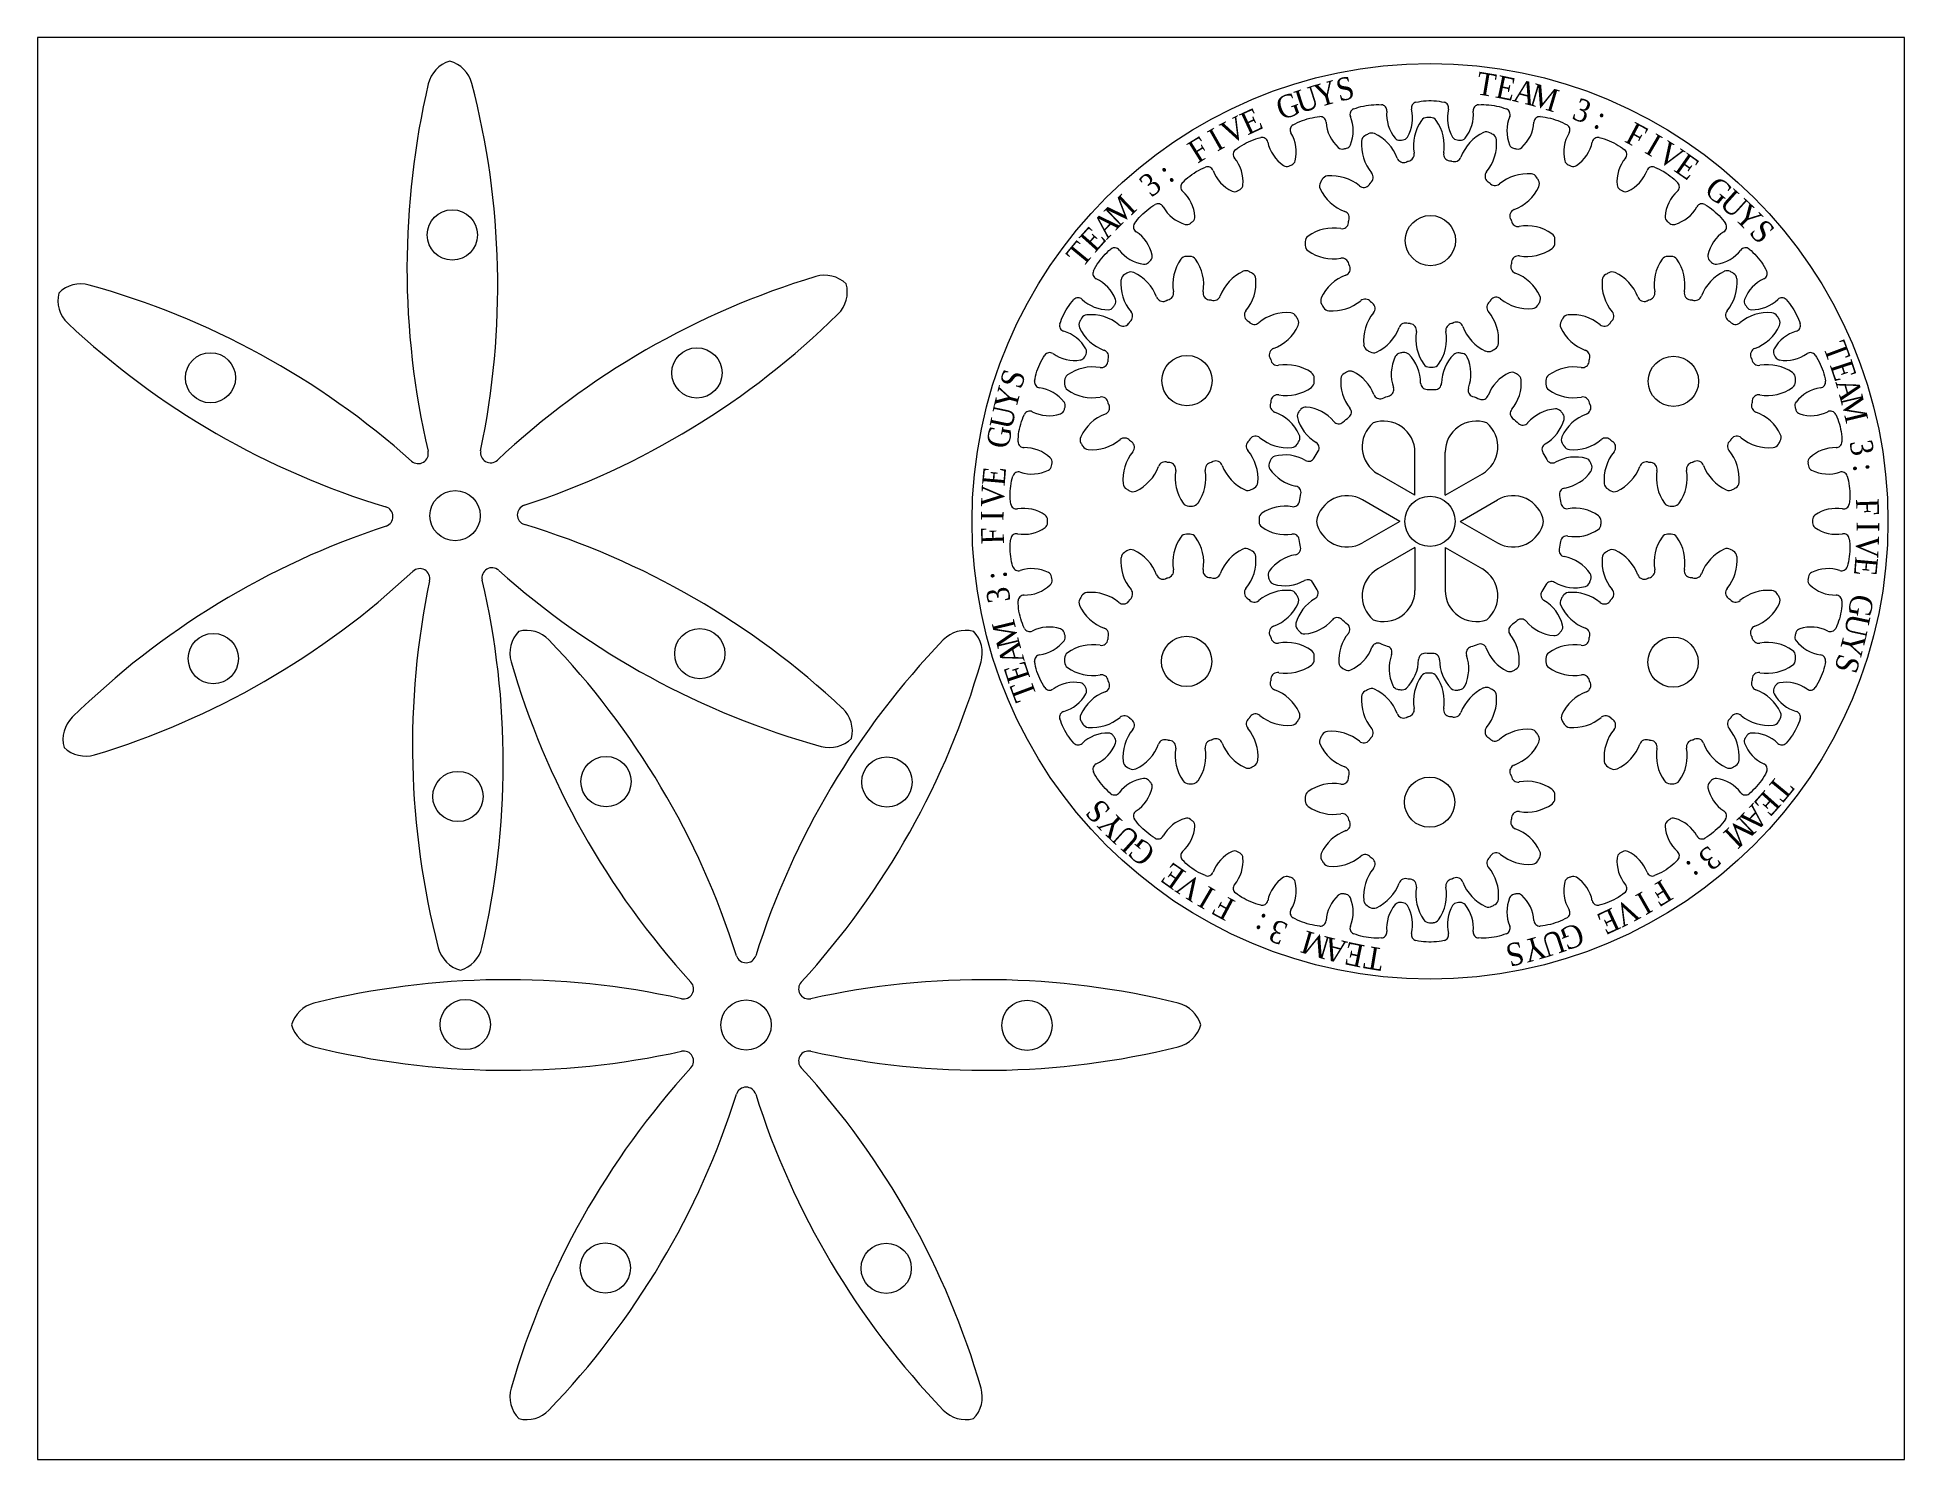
# Paper-space layout 'Layout2' of a CAD drawing. Header units: inches. Extents: x 1.05 to 9.45, y 0.8 to 7.2.
# The model-space entities are those that its viewports show. They can reach past a viewport. Long polylines and large blocks are cut down to what shows.
import ezdxf
from ezdxf.enums import TextEntityAlignment as Align

# ---------------------------------------------------------------- set-up
doc = ezdxf.new("R2010")
doc.units = ezdxf.units.IN
doc.header["$MEASUREMENT"] = 0
doc.styles.get("Standard").update_dxf_attribs({"font": 'timesout.shx'})

psp = doc.layouts.new('Layout2')

msp = doc.modelspace()

# ---------------------------------------------------------------- texts
at = {"color": 5, "lineweight": 5, "width": 0.9}
for s, rotation, p in [('T', 350.5201, (310.74, -9.13)), ('U', 18.016, (273.16, -12.3)), ('Y', 15.6943, (277.17, -11.09)), ('S', 13.3726, (281.23, -10.03)), ('E', 348.1984, (314.86, -9.91)), ('A', 345.8767, (318.94, -10.85)), ('M', 343.5549, (322.98, -11.95)), ('E', 24.9812, (261.47, -16.91)), ('G', 20.3377, (269.2, -13.68)), ('3', 338.9115, (330.92, -14.65)), ('I', 29.6246, (254.02, -20.75)), ('V', 27.3029, (257.7, -18.75)), (':', 336.5898, (334.8, -16.24)), ('F', 331.9463, (342.35, -19.87)), ('F', 31.9463, (250.42, -22.9)), ('I', 329.6246, (346.01, -21.92)), ('V', 327.3029, (349.58, -24.11)), ('E', 324.9812, (353.06, -26.45)), ('3', 38.9115, (240.18, -30.18)), (':', 36.5898, (243.49, -27.61)), ('G', 320.3377, (359.72, -31.53)), ('M', 43.5549, (233.88, -35.71)), ('U', 318.016, (362.9, -34.27)), ('Y', 315.6943, (365.95, -37.14)), ('A', 45.8767, (230.9, -38.65)), ('S', 313.3726, (368.89, -40.13)), ('E', 48.1984, (228.04, -41.72)), ('T', 50.5201, (225.31, -44.9)), ('T', 290.5201, (384.43, -65.23)), ('S', 73.3726, (211.33, -70.91)), ('E', 288.1984, (385.82, -69.19)), ('Y', 75.6943, (210.22, -74.95)), ('A', 285.8767, (387.04, -73.19)), ('U', 78.016, (209.26, -79.03)), ('M', 283.5549, (388.11, -77.25)), ('G', 80.3377, (208.48, -83.15)), ('3', 278.9115, (389.74, -85.47)), ('E', 84.9812, (207.41, -91.46)), (':', 276.5898, (390.31, -89.62)), ('V', 87.3029, (207.12, -95.64)), ('F', 271.9463, (390.93, -97.98)), ('I', 89.6246, (207.01, -99.83)), ('F', 91.9463, (207.07, -104.02)), ('V', 267.3029, (390.88, -106.36)), ('I', 269.6246, (390.99, -102.17)), ('E', 264.9812, (390.59, -110.54)), (':', 96.5898, (207.69, -112.38)), ('3', 98.9115, (208.26, -116.53)), ('G', 260.3377, (389.52, -118.85)), ('M', 103.5549, (209.89, -124.75)), ('U', 258.016, (388.74, -122.97)), ('A', 105.8767, (210.96, -128.81)), ('Y', 255.6943, (387.78, -127.05)), ('E', 108.1984, (212.18, -132.81)), ('S', 253.3726, (386.67, -131.09)), ('T', 110.5201, (213.57, -136.77)), ('T', 230.5201, (372.69, -157.1)), ('E', 228.1984, (369.96, -160.28)), ('S', 133.3726, (229.11, -161.87)), ('Y', 135.6943, (232.05, -164.86)), ('M', 223.5549, (364.12, -166.29)), ('A', 225.8767, (367.1, -163.35)), ('U', 138.016, (235.1, -167.73)), ('G', 140.3377, (238.28, -170.47)), ('3', 218.9115, (357.82, -171.82)), ('E', 144.9812, (244.94, -175.55)), (':', 216.5898, (354.51, -174.39)), ('V', 147.3029, (248.42, -177.89)), ('I', 149.6246, (251.99, -180.08)), ('I', 209.6246, (343.98, -181.25)), ('F', 211.9463, (347.58, -179.1)), ('F', 151.9463, (255.65, -182.13)), ('E', 204.9812, (336.53, -185.09)), ('V', 207.3029, (340.3, -183.25)), (':', 156.5898, (263.2, -185.76)), ('3', 158.9115, (267.08, -187.35)), ('M', 163.5549, (275.02, -190.05)), ('G', 200.3377, (328.8, -188.32)), ('A', 165.8767, (279.06, -191.15)), ('E', 168.1984, (283.14, -192.09)), ('T', 170.5201, (287.26, -192.87)), ('S', 193.3726, (316.77, -191.97)), ('Y', 195.6943, (320.83, -190.91)), ('U', 198.016, (324.84, -189.7))]:
    msp.add_text(s, height=4.88, rotation=rotation, dxfattribs=at).set_placement(p, align=Align.CENTER)

# ---------------------------------------------------------------- linework, layer by layer
at = {"color": 1, "lineweight": 5}
for p, q in [((282.53, -12.03), (283.05, -11.84)), ((283.05, -11.84), (283.57, -11.67)), ((283.57, -11.67), (284.11, -11.53)), ((284.11, -11.53), (284.65, -11.4)), ((284.65, -11.4), (285.2, -11.3)), ((285.2, -11.3), (285.75, -11.21)), ((285.75, -11.21), (286.3, -11.15)), ((286.3, -11.15), (286.86, -11.11)), ((286.86, -11.11), (287.41, -11.1)), ((287.41, -11.1), (287.97, -11.1)), ((287.97, -11.1), (288.52, -11.13)), ((295.97, -10.57), (296.51, -10.46)), ((296.51, -10.46), (297.06, -10.37)), ((297.06, -10.37), (297.61, -10.31)), ((297.61, -10.31), (298.16, -10.26)), ((298.16, -10.26), (298.72, -10.24)), ((298.72, -10.24), (299.28, -10.24)), ((299.28, -10.24), (299.84, -10.26)), ((299.84, -10.26), (300.39, -10.31)), ((300.39, -10.31), (300.94, -10.37)), ((300.94, -10.37), (301.49, -10.46)), ((301.49, -10.46), (302.03, -10.57)), ((309.48, -11.13), (310.03, -11.1)), ((310.03, -11.1), (310.59, -11.1)), ((310.59, -11.1), (311.14, -11.11)), ((311.14, -11.11), (311.7, -11.15)), ((311.7, -11.15), (312.25, -11.21)), ((312.25, -11.21), (312.8, -11.3)), ((312.8, -11.3), (313.35, -11.4)), ((313.35, -11.4), (313.89, -11.53)), ((313.89, -11.53), (314.43, -11.67)), ((314.43, -11.67), (314.95, -11.84)), ((314.95, -11.84), (315.47, -12.03)), ((269.45, -15.48), (269.94, -15.22)), ((269.94, -15.22), (270.43, -14.97)), ((270.43, -14.97), (270.94, -14.75)), ((270.94, -14.75), (271.46, -14.54)), ((271.46, -14.54), (271.98, -14.36)), ((271.98, -14.36), (272.51, -14.19)), ((272.51, -14.19), (273.05, -14.05)), ((273.05, -14.05), (273.6, -13.93)), ((273.6, -13.93), (274.14, -13.83)), ((274.14, -13.83), (274.69, -13.75)), ((274.69, -13.75), (275.24, -13.69)), ((322.76, -13.69), (323.31, -13.75)), ((323.31, -13.75), (323.86, -13.83)), ((323.86, -13.83), (324.4, -13.93)), ((324.4, -13.93), (324.95, -14.05)), ((324.95, -14.05), (325.49, -14.19)), ((325.49, -14.19), (326.02, -14.36)), ((326.02, -14.36), (326.54, -14.54)), ((326.54, -14.54), (327.06, -14.75)), ((327.06, -14.75), (327.57, -14.97)), ((327.57, -14.97), (328.06, -15.22)), ((328.06, -15.22), (328.55, -15.48)), ((257.93, -20.19), (258.4, -19.89)), ((258.4, -19.89), (258.88, -19.61)), ((258.88, -19.61), (259.37, -19.35)), ((259.37, -19.35), (259.87, -19.11)), ((259.87, -19.11), (260.38, -18.89)), ((260.38, -18.89), (260.9, -18.69)), ((260.9, -18.69), (261.43, -18.51)), ((261.43, -18.51), (261.96, -18.35)), ((261.96, -18.35), (262.49, -18.21)), ((335.51, -18.21), (336.04, -18.35)), ((336.04, -18.35), (336.57, -18.51)), ((336.57, -18.51), (337.1, -18.69)), ((337.1, -18.69), (337.62, -18.89)), ((337.62, -18.89), (338.13, -19.11)), ((338.13, -19.11), (338.63, -19.35)), ((338.63, -19.35), (339.12, -19.61)), ((339.12, -19.61), (339.6, -19.89)), ((339.6, -19.89), (340.07, -20.19)), ((257.04, -20.84), (257.48, -20.51)), ((257.48, -20.51), (257.93, -20.19)), ((293.86, -23.49), (293.9, -23.47)), ((293.9, -23.47), (293.95, -23.45)), ((293.95, -23.45), (293.99, -23.43)), ((293.99, -23.43), (294.03, -23.4)), ((294.03, -23.4), (294.07, -23.38)), ((294.07, -23.38), (294.12, -23.35)), ((294.12, -23.35), (294.16, -23.33)), ((294.16, -23.33), (294.2, -23.31)), ((294.2, -23.31), (294.25, -23.29)), ((294.25, -23.29), (294.29, -23.28)), ((294.29, -23.28), (294.34, -23.27)), ((303.2, -23.24), (303.25, -23.24)), ((303.25, -23.24), (303.3, -23.25)), ((303.3, -23.25), (303.35, -23.25)), ((303.35, -23.25), (303.4, -23.25)), ((303.4, -23.25), (303.44, -23.25)), ((303.44, -23.25), (303.49, -23.25)), ((303.49, -23.25), (303.54, -23.25)), ((303.54, -23.25), (303.59, -23.25)), ((303.59, -23.25), (303.64, -23.26)), ((303.64, -23.26), (303.68, -23.27)), ((303.68, -23.27), (303.73, -23.29)), ((340.07, -20.19), (340.52, -20.51)), ((340.52, -20.51), (340.96, -20.84)), ((245.56, -27.99), (245.94, -27.59)), ((245.94, -27.59), (246.34, -27.21)), ((246.34, -27.21), (246.76, -26.85)), ((246.76, -26.85), (247.2, -26.5)), ((247.2, -26.5), (247.64, -26.17)), ((247.64, -26.17), (248.1, -25.86)), ((248.1, -25.86), (248.58, -25.56)), ((248.58, -25.56), (249.06, -25.28)), ((249.06, -25.28), (249.55, -25.03)), ((249.55, -25.03), (250.05, -24.79)), ((250.05, -24.79), (250.56, -24.58)), ((286, -28.22), (286.02, -28.17)), ((286.02, -28.17), (286.05, -28.13)), ((286.05, -28.13), (286.07, -28.09)), ((286.07, -28.09), (286.1, -28.05)), ((286.1, -28.05), (286.13, -28.01)), ((286.13, -28.01), (286.16, -27.98)), ((286.16, -27.98), (286.2, -27.95)), ((311.42, -27.69), (311.46, -27.72)), ((311.46, -27.72), (311.5, -27.75)), ((311.5, -27.75), (311.54, -27.77)), ((311.54, -27.77), (311.58, -27.8)), ((311.58, -27.8), (311.63, -27.82)), ((311.63, -27.82), (311.67, -27.85)), ((311.67, -27.85), (311.71, -27.87)), ((311.71, -27.87), (311.75, -27.9)), ((311.75, -27.9), (311.79, -27.93)), ((311.79, -27.93), (311.82, -27.96)), ((311.82, -27.96), (311.85, -28)), ((347.44, -24.58), (347.95, -24.79)), ((347.95, -24.79), (348.45, -25.03)), ((348.45, -25.03), (348.94, -25.28)), ((348.94, -25.28), (349.42, -25.56)), ((349.42, -25.56), (349.9, -25.86)), ((349.9, -25.86), (350.36, -26.17)), ((350.36, -26.17), (350.8, -26.5)), ((350.8, -26.5), (351.24, -26.85)), ((351.24, -26.85), (351.66, -27.21)), ((351.66, -27.21), (352.06, -27.59)), ((352.06, -27.59), (352.44, -27.99)), ((285.89, -28.38), (285.92, -28.34)), ((285.92, -28.34), (285.95, -28.3)), ((285.95, -28.3), (285.97, -28.26)), ((285.97, -28.26), (286, -28.22)), ((235.59, -36.32), (235.94, -35.89)), ((235.94, -35.89), (236.29, -35.46)), ((236.29, -35.46), (236.67, -35.05)), ((236.67, -35.05), (237.06, -34.66)), ((237.06, -34.66), (237.47, -34.28)), ((237.47, -34.28), (237.9, -33.92)), ((237.9, -33.92), (238.33, -33.57)), ((238.33, -33.57), (238.78, -33.25)), ((238.78, -33.25), (239.24, -32.94)), ((239.24, -32.94), (239.71, -32.65)), ((281.45, -36.21), (281.46, -36.16)), ((281.45, -36.26), (281.45, -36.21)), ((281.46, -36.16), (281.47, -36.12)), ((281.47, -36.12), (281.49, -36.07)), ((316.31, -35.66), (316.33, -35.7)), ((316.33, -35.7), (316.35, -35.75)), ((316.35, -35.75), (316.37, -35.79)), ((316.37, -35.79), (316.4, -35.83)), ((316.4, -35.83), (316.42, -35.87)), ((316.42, -35.87), (316.45, -35.92)), ((316.45, -35.92), (316.47, -35.96)), ((316.47, -35.96), (316.49, -36)), ((316.49, -36), (316.51, -36.05)), ((316.51, -36.05), (316.52, -36.09)), ((316.52, -36.09), (316.53, -36.14)), ((358.29, -32.65), (358.76, -32.94)), ((358.76, -32.94), (359.22, -33.25)), ((359.22, -33.25), (359.67, -33.57)), ((359.67, -33.57), (360.1, -33.92)), ((360.1, -33.92), (360.53, -34.28)), ((360.53, -34.28), (360.94, -34.66)), ((360.94, -34.66), (361.33, -35.05)), ((361.33, -35.05), (361.71, -35.46)), ((361.71, -35.46), (362.06, -35.89)), ((362.06, -35.89), (362.41, -36.32)), ((235.27, -36.77), (235.59, -36.32)), ((281.44, -36.55), (281.45, -36.5)), ((281.44, -36.6), (281.44, -36.55)), ((281.45, -36.31), (281.45, -36.26)), ((281.45, -36.36), (281.45, -36.31)), ((281.45, -36.4), (281.45, -36.36)), ((281.45, -36.45), (281.45, -36.4)), ((281.45, -36.5), (281.45, -36.45)), ((362.41, -36.32), (362.73, -36.77)), ((227.87, -44.63), (228.22, -44.2)), ((228.22, -44.2), (228.58, -43.77)), ((228.58, -43.77), (228.96, -43.37)), ((228.96, -43.37), (229.35, -42.98)), ((229.35, -42.98), (229.76, -42.6)), ((229.76, -42.6), (230.19, -42.25)), ((367.81, -42.25), (368.24, -42.6)), ((368.24, -42.6), (368.65, -42.98)), ((368.65, -42.98), (369.04, -43.37)), ((369.04, -43.37), (369.42, -43.77)), ((369.42, -43.77), (369.78, -44.2)), ((369.78, -44.2), (370.13, -44.63)), ((226.41, -46.98), (226.66, -46.49)), ((226.66, -46.49), (226.93, -46.01)), ((226.93, -46.01), (227.23, -45.54)), ((227.23, -45.54), (227.54, -45.08)), ((227.54, -45.08), (227.87, -44.63)), ((281.48, -45.51), (281.47, -45.46)), ((281.49, -45.55), (281.48, -45.51)), ((281.51, -45.6), (281.49, -45.55)), ((281.53, -45.64), (281.51, -45.6)), ((281.55, -45.68), (281.53, -45.64)), ((281.58, -45.73), (281.55, -45.68)), ((281.6, -45.77), (281.58, -45.73)), ((281.63, -45.81), (281.6, -45.77)), ((281.65, -45.85), (281.63, -45.81)), ((281.67, -45.9), (281.65, -45.85)), ((281.69, -45.94), (281.67, -45.9)), ((316.53, -45.48), (316.51, -45.53)), ((316.54, -45.44), (316.53, -45.48)), ((316.55, -45.39), (316.54, -45.44)), ((316.56, -45.05), (316.55, -45.1)), ((316.55, -45.1), (316.55, -45.15)), ((316.55, -45.15), (316.55, -45.2)), ((316.55, -45.2), (316.55, -45.24)), ((316.55, -45.24), (316.55, -45.29)), ((316.55, -45.29), (316.55, -45.34)), ((316.55, -45.34), (316.55, -45.39)), ((316.56, -45), (316.56, -45.05)), ((370.13, -44.63), (370.46, -45.08)), ((370.46, -45.08), (370.77, -45.54)), ((370.77, -45.54), (371.07, -46.01)), ((371.07, -46.01), (371.34, -46.49)), ((371.34, -46.49), (371.59, -46.98)), ((219.76, -56.86), (220, -56.35)), ((220, -56.35), (220.26, -55.86)), ((220.26, -55.86), (220.54, -55.38)), ((220.54, -55.38), (220.84, -54.91)), ((220.84, -54.91), (221.15, -54.45)), ((221.15, -54.45), (221.48, -54.01)), ((221.48, -54.01), (221.83, -53.58)), ((221.83, -53.58), (222.2, -53.16)), ((241.96, -53.45), (242.01, -53.43)), ((242.01, -53.43), (242.05, -53.41)), ((242.05, -53.41), (242.09, -53.39)), ((242.09, -53.39), (242.14, -53.36)), ((242.14, -53.36), (242.18, -53.34)), ((242.18, -53.34), (242.22, -53.31)), ((242.22, -53.31), (242.26, -53.29)), ((242.26, -53.29), (242.31, -53.27)), ((242.31, -53.27), (242.35, -53.25)), ((242.35, -53.25), (242.4, -53.24)), ((242.4, -53.24), (242.44, -53.23)), ((251.31, -53.2), (251.35, -53.21)), ((251.35, -53.21), (251.4, -53.21)), ((251.4, -53.21), (251.45, -53.21)), ((251.45, -53.21), (251.5, -53.21)), ((251.5, -53.21), (251.55, -53.21)), ((251.55, -53.21), (251.6, -53.21)), ((251.6, -53.21), (251.65, -53.21)), ((251.65, -53.21), (251.69, -53.21)), ((251.69, -53.21), (251.74, -53.22)), ((251.74, -53.22), (251.79, -53.23)), ((251.79, -53.23), (251.83, -53.25)), ((286.18, -53.64), (286.15, -53.6)), ((286.21, -53.67), (286.18, -53.64)), ((286.25, -53.7), (286.21, -53.67)), ((286.29, -53.73), (286.25, -53.7)), ((286.33, -53.75), (286.29, -53.73)), ((286.37, -53.78), (286.33, -53.75)), ((286.42, -53.8), (286.37, -53.78)), ((286.46, -53.83), (286.42, -53.8)), ((286.5, -53.85), (286.46, -53.83)), ((286.54, -53.88), (286.5, -53.85)), ((286.58, -53.91), (286.54, -53.88)), ((311.84, -53.62), (311.8, -53.65)), ((311.87, -53.59), (311.84, -53.62)), ((311.9, -53.55), (311.87, -53.59)), ((311.93, -53.51), (311.9, -53.55)), ((311.95, -53.47), (311.93, -53.51)), ((311.98, -53.43), (311.95, -53.47)), ((312, -53.38), (311.98, -53.43)), ((312.03, -53.34), (312, -53.38)), ((312.05, -53.3), (312.03, -53.34)), ((312.08, -53.26), (312.05, -53.3)), ((312.11, -53.22), (312.08, -53.26)), ((345.75, -53.45), (345.8, -53.43)), ((345.8, -53.43), (345.84, -53.41)), ((345.84, -53.41), (345.88, -53.39)), ((345.88, -53.39), (345.93, -53.36)), ((345.93, -53.36), (345.97, -53.34)), ((345.97, -53.34), (346.01, -53.31)), ((346.01, -53.31), (346.05, -53.29)), ((346.05, -53.29), (346.1, -53.27)), ((346.1, -53.27), (346.14, -53.25)), ((346.14, -53.25), (346.19, -53.24)), ((346.19, -53.24), (346.23, -53.23)), ((355.1, -53.2), (355.14, -53.21)), ((355.14, -53.21), (355.19, -53.21)), ((355.19, -53.21), (355.24, -53.21)), ((355.24, -53.21), (355.29, -53.21)), ((355.29, -53.21), (355.34, -53.21)), ((355.34, -53.21), (355.39, -53.21)), ((355.39, -53.21), (355.44, -53.21)), ((355.44, -53.21), (355.48, -53.21)), ((355.48, -53.21), (355.53, -53.22)), ((355.53, -53.22), (355.58, -53.23)), ((355.58, -53.23), (355.62, -53.25)), ((375.8, -53.16), (376.17, -53.58)), ((376.17, -53.58), (376.52, -54.01)), ((376.52, -54.01), (376.85, -54.45)), ((376.85, -54.45), (377.16, -54.91)), ((377.16, -54.91), (377.46, -55.38)), ((377.46, -55.38), (377.74, -55.86)), ((377.74, -55.86), (378, -56.35)), ((378, -56.35), (378.24, -56.86)), ((219.17, -58.41), (219.35, -57.88)), ((219.35, -57.88), (219.54, -57.37)), ((219.54, -57.37), (219.76, -56.86)), ((234, -58.34), (234.03, -58.3)), ((234.03, -58.3), (234.05, -58.26)), ((234.05, -58.26), (234.08, -58.22)), ((234.08, -58.22), (234.1, -58.18)), ((234.1, -58.18), (234.13, -58.14)), ((234.13, -58.14), (234.15, -58.09)), ((234.15, -58.09), (234.18, -58.05)), ((234.18, -58.05), (234.2, -58.01)), ((234.2, -58.01), (234.23, -57.98)), ((234.23, -57.98), (234.27, -57.94)), ((234.27, -57.94), (234.3, -57.91)), ((259.52, -57.65), (259.56, -57.68)), ((259.56, -57.68), (259.6, -57.71)), ((259.6, -57.71), (259.65, -57.73)), ((259.65, -57.73), (259.69, -57.76)), ((259.69, -57.76), (259.73, -57.78)), ((259.73, -57.78), (259.77, -57.81)), ((259.77, -57.81), (259.81, -57.83)), ((259.81, -57.83), (259.85, -57.86)), ((259.85, -57.86), (259.89, -57.89)), ((259.89, -57.89), (259.93, -57.92)), ((259.93, -57.92), (259.96, -57.96)), ((294.32, -58.33), (294.27, -58.31)), ((294.36, -58.34), (294.32, -58.33)), ((294.41, -58.35), (294.36, -58.34)), ((294.46, -58.35), (294.41, -58.35)), ((294.51, -58.35), (294.46, -58.35)), ((294.56, -58.35), (294.51, -58.35)), ((294.6, -58.35), (294.56, -58.35)), ((294.65, -58.35), (294.6, -58.35)), ((294.7, -58.35), (294.65, -58.35)), ((294.75, -58.36), (294.7, -58.35)), ((294.8, -58.36), (294.75, -58.36)), ((303.71, -58.32), (303.66, -58.33)), ((303.75, -58.31), (303.71, -58.32)), ((303.8, -58.29), (303.75, -58.31)), ((303.84, -58.27), (303.8, -58.29)), ((303.88, -58.25), (303.84, -58.27)), ((303.93, -58.22), (303.88, -58.25)), ((303.97, -58.2), (303.93, -58.22)), ((304.01, -58.17), (303.97, -58.2)), ((304.05, -58.15), (304.01, -58.17)), ((304.1, -58.13), (304.05, -58.15)), ((304.14, -58.11), (304.1, -58.13)), ((337.79, -58.34), (337.82, -58.3)), ((337.82, -58.3), (337.84, -58.26)), ((337.84, -58.26), (337.87, -58.22)), ((337.87, -58.22), (337.89, -58.18)), ((337.89, -58.18), (337.92, -58.14)), ((337.92, -58.14), (337.94, -58.09)), ((337.94, -58.09), (337.97, -58.05)), ((337.97, -58.05), (337.99, -58.01)), ((337.99, -58.01), (338.02, -57.98)), ((338.02, -57.98), (338.06, -57.94)), ((338.06, -57.94), (338.09, -57.91)), ((363.31, -57.65), (363.35, -57.68)), ((363.35, -57.68), (363.39, -57.71)), ((363.39, -57.71), (363.44, -57.73)), ((363.44, -57.73), (363.48, -57.76)), ((363.48, -57.76), (363.52, -57.78)), ((363.52, -57.78), (363.56, -57.81)), ((363.56, -57.81), (363.6, -57.83)), ((363.6, -57.83), (363.64, -57.86)), ((363.64, -57.86), (363.68, -57.89)), ((363.68, -57.89), (363.72, -57.92)), ((363.72, -57.92), (363.75, -57.96)), ((378.24, -56.86), (378.46, -57.37)), ((378.46, -57.37), (378.65, -57.88)), ((378.65, -57.88), (378.83, -58.41)), ((214.23, -68.63), (214.41, -68.1)), ((214.41, -68.1), (214.62, -67.58)), ((214.62, -67.58), (214.84, -67.07)), ((214.84, -67.07), (215.08, -66.57)), ((215.08, -66.57), (215.35, -66.08)), ((215.35, -66.08), (215.63, -65.61)), ((215.63, -65.61), (215.93, -65.14)), ((229.54, -66.56), (229.55, -66.51)), ((229.55, -66.22), (229.56, -66.17)), ((229.55, -66.27), (229.55, -66.22)), ((229.55, -66.32), (229.55, -66.27)), ((229.55, -66.37), (229.55, -66.32)), ((229.55, -66.41), (229.55, -66.37)), ((229.55, -66.46), (229.55, -66.41)), ((229.55, -66.51), (229.55, -66.46)), ((229.56, -66.12), (229.58, -66.08)), ((229.56, -66.17), (229.56, -66.12)), ((229.58, -66.08), (229.59, -66.03)), ((264.41, -65.62), (264.43, -65.66)), ((264.43, -65.66), (264.45, -65.71)), ((264.45, -65.71), (264.48, -65.75)), ((264.48, -65.75), (264.5, -65.79)), ((264.5, -65.79), (264.53, -65.83)), ((264.53, -65.83), (264.55, -65.88)), ((264.55, -65.88), (264.58, -65.92)), ((264.58, -65.92), (264.6, -65.96)), ((264.6, -65.96), (264.61, -66.01)), ((264.61, -66.01), (264.63, -66.05)), ((264.63, -66.05), (264.64, -66.1)), ((333.33, -66.56), (333.34, -66.51)), ((333.34, -66.22), (333.35, -66.17)), ((333.34, -66.27), (333.34, -66.22)), ((333.34, -66.32), (333.34, -66.27)), ((333.34, -66.37), (333.34, -66.32)), ((333.34, -66.41), (333.34, -66.37)), ((333.34, -66.46), (333.34, -66.41)), ((333.34, -66.51), (333.34, -66.46)), ((333.35, -66.12), (333.37, -66.08)), ((333.35, -66.17), (333.35, -66.12)), ((333.37, -66.08), (333.38, -66.03)), ((368.2, -65.62), (368.22, -65.66)), ((368.22, -65.66), (368.24, -65.71)), ((368.24, -65.71), (368.27, -65.75)), ((368.27, -65.75), (368.29, -65.79)), ((368.29, -65.79), (368.32, -65.83)), ((368.32, -65.83), (368.34, -65.88)), ((368.34, -65.88), (368.37, -65.92)), ((368.37, -65.92), (368.39, -65.96)), ((368.39, -65.96), (368.4, -66.01)), ((368.4, -66.01), (368.42, -66.05)), ((368.42, -66.05), (368.43, -66.1)), ((382.07, -65.14), (382.37, -65.61)), ((382.37, -65.61), (382.65, -66.08)), ((382.65, -66.08), (382.92, -66.57)), ((382.92, -66.57), (383.16, -67.07)), ((383.16, -67.07), (383.38, -67.58)), ((383.38, -67.58), (383.59, -68.1)), ((383.59, -68.1), (383.77, -68.63)), ((213.71, -70.78), (213.81, -70.24)), ((213.81, -70.24), (213.93, -69.7)), ((213.93, -69.7), (214.07, -69.16)), ((214.07, -69.16), (214.23, -68.63)), ((383.77, -68.63), (383.93, -69.16)), ((383.93, -69.16), (384.07, -69.7)), ((384.07, -69.7), (384.19, -70.24)), ((384.19, -70.24), (384.29, -70.78)), ((229.58, -75.47), (229.57, -75.42)), ((229.6, -75.52), (229.58, -75.47)), ((229.61, -75.56), (229.6, -75.52)), ((229.63, -75.6), (229.61, -75.56)), ((229.66, -75.65), (229.63, -75.6)), ((229.68, -75.69), (229.66, -75.65)), ((229.71, -75.73), (229.68, -75.69)), ((229.73, -75.77), (229.71, -75.73)), ((229.76, -75.82), (229.73, -75.77)), ((229.78, -75.86), (229.76, -75.82)), ((229.8, -75.9), (229.78, -75.86)), ((264.63, -75.45), (264.62, -75.49)), ((264.65, -75.4), (264.63, -75.45)), ((264.66, -75.3), (264.65, -75.35)), ((264.65, -75.35), (264.65, -75.4)), ((264.67, -74.96), (264.66, -75.01)), ((264.66, -75.01), (264.66, -75.06)), ((264.66, -75.06), (264.66, -75.11)), ((264.66, -75.11), (264.66, -75.16)), ((264.66, -75.16), (264.66, -75.21)), ((264.66, -75.21), (264.66, -75.26)), ((264.66, -75.26), (264.66, -75.3)), ((333.37, -75.47), (333.36, -75.42)), ((333.39, -75.52), (333.37, -75.47)), ((333.4, -75.56), (333.39, -75.52)), ((333.42, -75.6), (333.4, -75.56)), ((333.45, -75.65), (333.42, -75.6)), ((333.47, -75.69), (333.45, -75.65)), ((333.5, -75.73), (333.47, -75.69)), ((333.52, -75.77), (333.5, -75.73)), ((333.55, -75.82), (333.52, -75.77)), ((333.57, -75.86), (333.55, -75.82)), ((333.59, -75.9), (333.57, -75.86)), ((368.42, -75.45), (368.41, -75.49)), ((368.44, -75.4), (368.42, -75.45)), ((368.45, -75.3), (368.44, -75.35)), ((368.44, -75.35), (368.44, -75.4)), ((368.46, -74.96), (368.45, -75.01)), ((368.45, -75.01), (368.45, -75.06)), ((368.45, -75.06), (368.45, -75.11)), ((368.45, -75.11), (368.45, -75.16)), ((368.45, -75.16), (368.45, -75.21)), ((368.45, -75.21), (368.45, -75.26)), ((368.45, -75.26), (368.45, -75.3)), ((210.46, -81.08), (210.58, -80.53)), ((210.58, -80.53), (210.72, -80)), ((210.72, -80), (210.89, -79.46)), ((210.89, -79.46), (211.08, -78.94)), ((211.08, -78.94), (211.28, -78.43)), ((211.28, -78.43), (211.51, -77.92)), ((386.49, -77.92), (386.72, -78.43)), ((386.72, -78.43), (386.92, -78.94)), ((386.92, -78.94), (387.11, -79.46)), ((387.11, -79.46), (387.28, -80)), ((387.28, -80), (387.42, -80.53)), ((387.42, -80.53), (387.54, -81.08)), ((210.16, -83.83), (210.18, -83.28)), ((210.18, -83.28), (210.21, -82.73)), ((210.21, -82.73), (210.27, -82.17)), ((210.27, -82.17), (210.35, -81.62)), ((210.35, -81.62), (210.46, -81.08)), ((234.28, -83.6), (234.25, -83.57)), ((234.32, -83.63), (234.28, -83.6)), ((234.36, -83.66), (234.32, -83.63)), ((234.4, -83.69), (234.36, -83.66)), ((234.44, -83.72), (234.4, -83.69)), ((234.48, -83.74), (234.44, -83.72)), ((234.52, -83.76), (234.48, -83.74)), ((234.56, -83.79), (234.52, -83.76)), ((234.61, -83.81), (234.56, -83.79)), ((234.65, -83.84), (234.61, -83.81)), ((234.69, -83.87), (234.65, -83.84)), ((259.94, -83.58), (259.91, -83.61)), ((259.98, -83.55), (259.94, -83.58)), ((260.01, -83.51), (259.98, -83.55)), ((260.03, -83.47), (260.01, -83.51)), ((260.06, -83.43), (260.03, -83.47)), ((260.08, -83.39), (260.06, -83.43)), ((260.11, -83.34), (260.08, -83.39)), ((260.13, -83.3), (260.11, -83.34)), ((260.16, -83.26), (260.13, -83.3)), ((260.18, -83.22), (260.16, -83.26)), ((260.21, -83.18), (260.18, -83.22)), ((338.07, -83.6), (338.04, -83.57)), ((338.11, -83.63), (338.07, -83.6)), ((338.15, -83.66), (338.11, -83.63)), ((338.19, -83.69), (338.15, -83.66)), ((338.23, -83.72), (338.19, -83.69)), ((338.27, -83.74), (338.23, -83.72)), ((338.31, -83.76), (338.27, -83.74)), ((338.35, -83.79), (338.31, -83.76)), ((338.4, -83.81), (338.35, -83.79)), ((338.44, -83.84), (338.4, -83.81)), ((338.48, -83.87), (338.44, -83.84)), ((363.73, -83.58), (363.7, -83.61)), ((363.77, -83.55), (363.73, -83.58)), ((363.8, -83.51), (363.77, -83.55)), ((363.82, -83.47), (363.8, -83.51)), ((363.85, -83.43), (363.82, -83.47)), ((363.87, -83.39), (363.85, -83.43)), ((363.9, -83.34), (363.87, -83.39)), ((363.92, -83.3), (363.9, -83.34)), ((363.95, -83.26), (363.92, -83.3)), ((363.97, -83.22), (363.95, -83.26)), ((364, -83.18), (363.97, -83.22)), ((387.54, -81.08), (387.65, -81.62)), ((387.65, -81.62), (387.73, -82.17)), ((387.73, -82.17), (387.79, -82.73)), ((387.79, -82.73), (387.82, -83.28)), ((387.82, -83.28), (387.84, -83.83)), ((242.42, -88.29), (242.38, -88.28)), ((242.47, -88.3), (242.42, -88.29)), ((242.52, -88.31), (242.47, -88.3)), ((242.56, -88.31), (242.52, -88.31)), ((242.61, -88.31), (242.56, -88.31)), ((242.66, -88.31), (242.61, -88.31)), ((242.71, -88.31), (242.66, -88.31)), ((242.76, -88.31), (242.71, -88.31)), ((242.81, -88.31), (242.76, -88.31)), ((242.86, -88.32), (242.81, -88.31)), ((242.9, -88.32), (242.86, -88.32)), ((251.81, -88.28), (251.77, -88.29)), ((251.86, -88.27), (251.81, -88.28)), ((251.9, -88.25), (251.86, -88.27)), ((251.95, -88.23), (251.9, -88.25)), ((251.99, -88.21), (251.95, -88.23)), ((252.03, -88.18), (251.99, -88.21)), ((252.07, -88.16), (252.03, -88.18)), ((252.12, -88.14), (252.07, -88.16)), ((252.16, -88.11), (252.12, -88.14)), ((252.2, -88.09), (252.16, -88.11)), ((252.25, -88.07), (252.2, -88.09)), ((295.75, -95.36), (295.75, -86.1)), ((302.25, -95.36), (302.25, -86.1)), ((346.21, -88.29), (346.17, -88.28)), ((346.26, -88.3), (346.21, -88.29)), ((346.31, -88.31), (346.26, -88.3)), ((346.35, -88.31), (346.31, -88.31)), ((346.4, -88.31), (346.35, -88.31)), ((346.45, -88.31), (346.4, -88.31)), ((346.5, -88.31), (346.45, -88.31)), ((346.55, -88.31), (346.5, -88.31)), ((346.6, -88.31), (346.55, -88.31)), ((346.65, -88.32), (346.6, -88.31)), ((346.69, -88.32), (346.65, -88.32)), ((355.6, -88.28), (355.56, -88.29)), ((355.65, -88.27), (355.6, -88.28)), ((355.69, -88.25), (355.65, -88.27)), ((355.74, -88.23), (355.69, -88.25)), ((355.78, -88.21), (355.74, -88.23)), ((355.82, -88.18), (355.78, -88.21)), ((355.86, -88.16), (355.82, -88.18)), ((355.91, -88.14), (355.86, -88.16)), ((355.95, -88.11), (355.91, -88.14)), ((355.99, -88.09), (355.95, -88.11)), ((356.04, -88.07), (355.99, -88.09)), ((208.66, -92.84), (208.77, -92.29)), ((208.77, -92.29), (208.9, -91.75)), ((208.9, -91.75), (209.05, -91.22)), ((295.75, -95.36), (287.72, -90.73)), ((302.25, -95.36), (310.28, -90.73)), ((388.95, -91.22), (389.1, -91.75)), ((389.1, -91.75), (389.23, -92.29)), ((389.23, -92.29), (389.34, -92.84)), ((208.45, -95.05), (208.47, -94.5)), ((208.46, -95.61), (208.45, -95.05)), ((208.48, -96.16), (208.46, -95.61)), ((208.47, -94.5), (208.52, -93.94)), ((208.53, -96.71), (208.48, -96.16)), ((208.52, -93.94), (208.58, -93.39)), ((208.58, -93.39), (208.66, -92.84)), ((292.49, -101), (284.47, -96.37)), ((305.51, -101), (313.53, -96.37)), ((389.34, -92.84), (389.42, -93.39)), ((389.42, -93.39), (389.48, -93.94)), ((389.52, -96.16), (389.47, -96.71)), ((389.48, -93.94), (389.53, -94.5)), ((389.54, -95.61), (389.52, -96.16)), ((389.53, -94.5), (389.55, -95.05)), ((389.55, -95.05), (389.54, -95.61)), ((208.6, -97.26), (208.53, -96.71)), ((389.47, -96.71), (389.4, -97.26)), ((292.49, -101), (284.47, -105.63)), ((305.51, -101), (313.53, -105.63)), ((208.45, -106.95), (208.46, -106.39)), ((208.47, -107.5), (208.45, -106.95)), ((208.46, -106.39), (208.48, -105.84)), ((208.52, -108.06), (208.47, -107.5)), ((208.48, -105.84), (208.53, -105.29)), ((208.58, -108.61), (208.52, -108.06)), ((208.53, -105.29), (208.6, -104.74)), ((208.66, -109.16), (208.58, -108.61)), ((295.75, -106.64), (287.72, -111.27)), ((295.75, -106.64), (295.75, -115.9)), ((302.25, -106.64), (302.25, -115.9)), ((302.25, -106.64), (310.28, -111.27)), ((389.42, -108.61), (389.34, -109.16)), ((389.4, -104.74), (389.47, -105.29)), ((389.48, -108.06), (389.42, -108.61)), ((389.47, -105.29), (389.52, -105.84)), ((389.53, -107.5), (389.48, -108.06)), ((389.52, -105.84), (389.54, -106.39)), ((389.55, -106.95), (389.53, -107.5)), ((389.54, -106.39), (389.55, -106.95)), ((208.77, -109.71), (208.66, -109.16)), ((208.9, -110.25), (208.77, -109.71)), ((209.05, -110.78), (208.9, -110.25)), ((389.1, -110.25), (388.95, -110.78)), ((389.23, -109.71), (389.1, -110.25)), ((389.34, -109.16), (389.23, -109.71)), ((241.96, -113.38), (242.01, -113.36)), ((242.01, -113.36), (242.05, -113.33)), ((242.05, -113.33), (242.09, -113.31)), ((242.09, -113.31), (242.14, -113.29)), ((242.14, -113.29), (242.18, -113.26)), ((242.18, -113.26), (242.22, -113.24)), ((242.22, -113.24), (242.26, -113.21)), ((242.26, -113.21), (242.31, -113.19)), ((242.31, -113.19), (242.35, -113.18)), ((242.35, -113.18), (242.4, -113.16)), ((242.4, -113.16), (242.44, -113.15)), ((251.31, -113.12), (251.35, -113.13)), ((251.35, -113.13), (251.4, -113.13)), ((251.4, -113.13), (251.45, -113.13)), ((251.45, -113.13), (251.5, -113.13)), ((251.5, -113.13), (251.55, -113.13)), ((251.55, -113.13), (251.6, -113.13)), ((251.6, -113.13), (251.65, -113.13)), ((251.65, -113.13), (251.69, -113.14)), ((251.69, -113.14), (251.74, -113.14)), ((251.74, -113.14), (251.79, -113.16)), ((251.79, -113.16), (251.83, -113.17)), ((345.75, -113.38), (345.8, -113.36)), ((345.8, -113.36), (345.84, -113.33)), ((345.84, -113.33), (345.88, -113.31)), ((345.88, -113.31), (345.93, -113.29)), ((345.93, -113.29), (345.97, -113.26)), ((345.97, -113.26), (346.01, -113.24)), ((346.01, -113.24), (346.05, -113.21)), ((346.05, -113.21), (346.1, -113.19)), ((346.1, -113.19), (346.14, -113.18)), ((346.14, -113.18), (346.19, -113.16)), ((346.19, -113.16), (346.23, -113.15)), ((355.1, -113.12), (355.14, -113.13)), ((355.14, -113.13), (355.19, -113.13)), ((355.19, -113.13), (355.24, -113.13)), ((355.24, -113.13), (355.29, -113.13)), ((355.29, -113.13), (355.34, -113.13)), ((355.34, -113.13), (355.39, -113.13)), ((355.39, -113.13), (355.44, -113.13)), ((355.44, -113.13), (355.48, -113.14)), ((355.48, -113.14), (355.53, -113.14)), ((355.53, -113.14), (355.58, -113.16)), ((355.58, -113.16), (355.62, -113.17)), ((210.18, -118.72), (210.16, -118.17)), ((210.21, -119.27), (210.18, -118.72)), ((210.27, -119.83), (210.21, -119.27)), ((210.35, -120.38), (210.27, -119.83)), ((210.46, -120.92), (210.35, -120.38)), ((234, -118.27), (234.03, -118.23)), ((234.03, -118.23), (234.05, -118.19)), ((234.05, -118.19), (234.08, -118.14)), ((234.08, -118.14), (234.1, -118.1)), ((234.1, -118.1), (234.13, -118.06)), ((234.13, -118.06), (234.15, -118.02)), ((234.15, -118.02), (234.18, -117.98)), ((234.18, -117.98), (234.2, -117.94)), ((234.2, -117.94), (234.23, -117.9)), ((234.23, -117.9), (234.27, -117.86)), ((234.27, -117.86), (234.3, -117.83)), ((259.52, -117.58), (259.56, -117.61)), ((259.56, -117.61), (259.6, -117.63)), ((259.6, -117.63), (259.65, -117.66)), ((259.65, -117.66), (259.69, -117.68)), ((259.69, -117.68), (259.73, -117.71)), ((259.73, -117.71), (259.77, -117.73)), ((259.77, -117.73), (259.81, -117.76)), ((259.81, -117.76), (259.85, -117.78)), ((259.85, -117.78), (259.89, -117.81)), ((259.89, -117.81), (259.93, -117.85)), ((259.93, -117.85), (259.96, -117.88)), ((337.79, -118.27), (337.82, -118.23)), ((337.82, -118.23), (337.84, -118.19)), ((337.84, -118.19), (337.87, -118.14)), ((337.87, -118.14), (337.89, -118.1)), ((337.89, -118.1), (337.92, -118.06)), ((337.92, -118.06), (337.94, -118.02)), ((337.94, -118.02), (337.97, -117.98)), ((337.97, -117.98), (337.99, -117.94)), ((337.99, -117.94), (338.02, -117.9)), ((338.02, -117.9), (338.06, -117.86)), ((338.06, -117.86), (338.09, -117.83)), ((363.31, -117.58), (363.35, -117.61)), ((363.35, -117.61), (363.39, -117.63)), ((363.39, -117.63), (363.44, -117.66)), ((363.44, -117.66), (363.48, -117.68)), ((363.48, -117.68), (363.52, -117.71)), ((363.52, -117.71), (363.56, -117.73)), ((363.56, -117.73), (363.6, -117.76)), ((363.6, -117.76), (363.64, -117.78)), ((363.64, -117.78), (363.68, -117.81)), ((363.68, -117.81), (363.72, -117.85)), ((363.72, -117.85), (363.75, -117.88)), ((387.65, -120.38), (387.54, -120.92)), ((387.73, -119.83), (387.65, -120.38)), ((387.79, -119.27), (387.73, -119.83)), ((387.82, -118.72), (387.79, -119.27)), ((387.84, -118.17), (387.82, -118.72)), ((210.58, -121.47), (210.46, -120.92)), ((210.72, -122), (210.58, -121.47)), ((210.89, -122.54), (210.72, -122)), ((211.08, -123.06), (210.89, -122.54)), ((211.28, -123.57), (211.08, -123.06)), ((211.51, -124.08), (211.28, -123.57)), ((386.72, -123.57), (386.49, -124.08)), ((386.92, -123.06), (386.72, -123.57)), ((387.11, -122.54), (386.92, -123.06)), ((387.28, -122), (387.11, -122.54)), ((387.42, -121.47), (387.28, -122)), ((387.54, -120.92), (387.42, -121.47)), ((229.54, -126.48), (229.55, -126.44)), ((229.55, -126.14), (229.56, -126.09)), ((229.55, -126.19), (229.55, -126.14)), ((229.55, -126.24), (229.55, -126.19)), ((229.55, -126.29), (229.55, -126.24)), ((229.55, -126.34), (229.55, -126.29)), ((229.55, -126.39), (229.55, -126.34)), ((229.55, -126.44), (229.55, -126.39)), ((229.56, -126.05), (229.58, -126)), ((229.56, -126.09), (229.56, -126.05)), ((229.58, -126), (229.59, -125.96)), ((264.41, -125.54), (264.43, -125.59)), ((264.43, -125.59), (264.45, -125.63)), ((264.45, -125.63), (264.48, -125.67)), ((264.48, -125.67), (264.5, -125.72)), ((264.5, -125.72), (264.53, -125.76)), ((264.53, -125.76), (264.55, -125.8)), ((264.55, -125.8), (264.58, -125.84)), ((264.58, -125.84), (264.6, -125.89)), ((264.6, -125.89), (264.61, -125.93)), ((264.61, -125.93), (264.63, -125.98)), ((264.63, -125.98), (264.64, -126.02)), ((333.33, -126.48), (333.34, -126.44)), ((333.34, -126.14), (333.35, -126.09)), ((333.34, -126.19), (333.34, -126.14)), ((333.34, -126.24), (333.34, -126.19)), ((333.34, -126.29), (333.34, -126.24)), ((333.34, -126.34), (333.34, -126.29)), ((333.34, -126.39), (333.34, -126.34)), ((333.34, -126.44), (333.34, -126.39)), ((333.35, -126.05), (333.37, -126)), ((333.35, -126.09), (333.35, -126.05)), ((333.37, -126), (333.38, -125.96)), ((368.2, -125.54), (368.22, -125.59)), ((368.22, -125.59), (368.24, -125.63)), ((368.24, -125.63), (368.27, -125.67)), ((368.27, -125.67), (368.29, -125.72)), ((368.29, -125.72), (368.32, -125.76)), ((368.32, -125.76), (368.34, -125.8)), ((368.34, -125.8), (368.37, -125.84)), ((368.37, -125.84), (368.39, -125.89)), ((368.39, -125.89), (368.4, -125.93)), ((368.4, -125.93), (368.42, -125.98)), ((368.42, -125.98), (368.43, -126.02)), ((213.81, -131.76), (213.71, -131.22)), ((213.93, -132.3), (213.81, -131.76)), ((214.07, -132.84), (213.93, -132.3)), ((214.23, -133.37), (214.07, -132.84)), ((383.93, -132.84), (383.77, -133.37)), ((384.07, -132.3), (383.93, -132.84)), ((384.19, -131.76), (384.07, -132.3)), ((384.29, -131.22), (384.19, -131.76)), ((214.41, -133.9), (214.23, -133.37)), ((214.62, -134.42), (214.41, -133.9)), ((214.84, -134.93), (214.62, -134.42)), ((215.08, -135.43), (214.84, -134.93)), ((215.35, -135.92), (215.08, -135.43)), ((215.63, -136.39), (215.35, -135.92)), ((215.93, -136.86), (215.63, -136.39)), ((229.58, -135.39), (229.57, -135.35)), ((229.6, -135.44), (229.58, -135.39)), ((229.61, -135.48), (229.6, -135.44)), ((229.63, -135.53), (229.61, -135.48)), ((229.66, -135.57), (229.63, -135.53)), ((229.68, -135.61), (229.66, -135.57)), ((229.71, -135.65), (229.68, -135.61)), ((229.73, -135.7), (229.71, -135.65)), ((229.76, -135.74), (229.73, -135.7)), ((229.78, -135.78), (229.76, -135.74)), ((229.8, -135.83), (229.78, -135.78)), ((264.63, -135.37), (264.62, -135.41)), ((264.65, -135.32), (264.63, -135.37)), ((264.66, -135.23), (264.65, -135.27)), ((264.65, -135.27), (264.65, -135.32)), ((264.67, -134.89), (264.66, -134.93)), ((264.66, -134.93), (264.66, -134.98)), ((264.66, -134.98), (264.66, -135.03)), ((264.66, -135.03), (264.66, -135.08)), ((264.66, -135.08), (264.66, -135.13)), ((264.66, -135.13), (264.66, -135.18)), ((264.66, -135.18), (264.66, -135.23)), ((333.37, -135.39), (333.36, -135.35)), ((333.39, -135.44), (333.37, -135.39)), ((333.4, -135.48), (333.39, -135.44)), ((333.42, -135.53), (333.4, -135.48)), ((333.45, -135.57), (333.42, -135.53)), ((333.47, -135.61), (333.45, -135.57)), ((333.5, -135.65), (333.47, -135.61)), ((333.52, -135.7), (333.5, -135.65)), ((333.55, -135.74), (333.52, -135.7)), ((333.57, -135.78), (333.55, -135.74)), ((333.59, -135.83), (333.57, -135.78)), ((368.42, -135.37), (368.41, -135.41)), ((368.44, -135.32), (368.42, -135.37)), ((368.45, -135.23), (368.44, -135.27)), ((368.44, -135.27), (368.44, -135.32)), ((368.46, -134.89), (368.45, -134.93)), ((368.45, -134.93), (368.45, -134.98)), ((368.45, -134.98), (368.45, -135.03)), ((368.45, -135.03), (368.45, -135.08)), ((368.45, -135.08), (368.45, -135.13)), ((368.45, -135.13), (368.45, -135.18)), ((368.45, -135.18), (368.45, -135.23)), ((382.37, -136.39), (382.07, -136.86)), ((382.65, -135.92), (382.37, -136.39)), ((382.92, -135.43), (382.65, -135.92)), ((383.16, -134.93), (382.92, -135.43)), ((383.38, -134.42), (383.16, -134.93)), ((383.59, -133.9), (383.38, -134.42)), ((383.77, -133.37), (383.59, -133.9)), ((219.35, -144.12), (219.17, -143.59)), ((219.54, -144.63), (219.35, -144.12)), ((219.76, -145.14), (219.54, -144.63)), ((234.28, -143.52), (234.25, -143.49)), ((234.32, -143.56), (234.28, -143.52)), ((234.36, -143.59), (234.32, -143.56)), ((234.4, -143.61), (234.36, -143.59)), ((234.44, -143.64), (234.4, -143.61)), ((234.48, -143.66), (234.44, -143.64)), ((234.52, -143.69), (234.48, -143.66)), ((234.56, -143.71), (234.52, -143.69)), ((234.61, -143.74), (234.56, -143.71)), ((234.65, -143.76), (234.61, -143.74)), ((234.69, -143.79), (234.65, -143.76)), ((259.94, -143.51), (259.91, -143.54)), ((259.98, -143.47), (259.94, -143.51)), ((260.01, -143.43), (259.98, -143.47)), ((260.03, -143.39), (260.01, -143.43)), ((260.06, -143.35), (260.03, -143.39)), ((260.08, -143.31), (260.06, -143.35)), ((260.11, -143.27), (260.08, -143.31)), ((260.13, -143.23), (260.11, -143.27)), ((260.16, -143.18), (260.13, -143.23)), ((260.18, -143.14), (260.16, -143.18)), ((260.21, -143.1), (260.18, -143.14)), ((293.86, -143.34), (293.9, -143.32)), ((293.9, -143.32), (293.95, -143.3)), ((293.95, -143.3), (293.99, -143.27)), ((293.99, -143.27), (294.03, -143.25)), ((294.03, -143.25), (294.07, -143.22)), ((294.07, -143.22), (294.12, -143.2)), ((294.12, -143.2), (294.16, -143.18)), ((294.16, -143.18), (294.2, -143.16)), ((294.2, -143.16), (294.25, -143.14)), ((294.25, -143.14), (294.29, -143.12)), ((294.29, -143.12), (294.34, -143.11)), ((303.2, -143.09), (303.25, -143.09)), ((303.25, -143.09), (303.3, -143.09)), ((303.3, -143.09), (303.35, -143.09)), ((303.35, -143.09), (303.4, -143.09)), ((303.4, -143.09), (303.44, -143.09)), ((303.44, -143.09), (303.49, -143.09)), ((303.49, -143.09), (303.54, -143.1)), ((303.54, -143.1), (303.59, -143.1)), ((303.59, -143.1), (303.64, -143.11)), ((303.64, -143.11), (303.68, -143.12)), ((303.68, -143.12), (303.73, -143.13)), ((338.07, -143.52), (338.04, -143.49)), ((338.11, -143.56), (338.07, -143.52)), ((338.15, -143.59), (338.11, -143.56)), ((338.19, -143.61), (338.15, -143.59)), ((338.23, -143.64), (338.19, -143.61)), ((338.27, -143.66), (338.23, -143.64)), ((338.31, -143.69), (338.27, -143.66)), ((338.35, -143.71), (338.31, -143.69)), ((338.4, -143.74), (338.35, -143.71)), ((338.44, -143.76), (338.4, -143.74)), ((338.48, -143.79), (338.44, -143.76)), ((363.73, -143.51), (363.7, -143.54)), ((363.77, -143.47), (363.73, -143.51)), ((363.8, -143.43), (363.77, -143.47)), ((363.82, -143.39), (363.8, -143.43)), ((363.85, -143.35), (363.82, -143.39)), ((363.87, -143.31), (363.85, -143.35)), ((363.9, -143.27), (363.87, -143.31)), ((363.92, -143.23), (363.9, -143.27)), ((363.95, -143.18), (363.92, -143.23)), ((363.97, -143.14), (363.95, -143.18)), ((364, -143.1), (363.97, -143.14)), ((378.46, -144.63), (378.24, -145.14)), ((378.65, -144.12), (378.46, -144.63)), ((378.83, -143.59), (378.65, -144.12)), ((220, -145.65), (219.76, -145.14)), ((220.26, -146.14), (220, -145.65)), ((220.54, -146.62), (220.26, -146.14)), ((220.84, -147.09), (220.54, -146.62)), ((221.15, -147.55), (220.84, -147.09)), ((221.48, -147.99), (221.15, -147.55)), ((221.83, -148.42), (221.48, -147.99)), ((222.2, -148.84), (221.83, -148.42)), ((242.42, -148.21), (242.38, -148.2)), ((242.47, -148.23), (242.42, -148.21)), ((242.52, -148.23), (242.47, -148.23)), ((242.56, -148.24), (242.52, -148.23)), ((242.61, -148.24), (242.56, -148.24)), ((242.66, -148.24), (242.61, -148.24)), ((242.71, -148.24), (242.66, -148.24)), ((242.76, -148.24), (242.71, -148.24)), ((242.81, -148.24), (242.76, -148.24)), ((242.86, -148.24), (242.81, -148.24)), ((242.9, -148.25), (242.86, -148.24)), ((251.81, -148.21), (251.77, -148.22)), ((251.86, -148.19), (251.81, -148.21)), ((251.9, -148.18), (251.86, -148.19)), ((251.95, -148.16), (251.9, -148.18)), ((251.99, -148.13), (251.95, -148.16)), ((252.03, -148.11), (251.99, -148.13)), ((252.07, -148.08), (252.03, -148.11)), ((252.12, -148.06), (252.07, -148.08)), ((252.16, -148.03), (252.12, -148.06)), ((252.2, -148.01), (252.16, -148.03)), ((252.25, -147.99), (252.2, -148.01)), ((285.89, -148.23), (285.92, -148.19)), ((285.92, -148.19), (285.95, -148.15)), ((285.95, -148.15), (285.97, -148.11)), ((285.97, -148.11), (286, -148.06)), ((286, -148.06), (286.02, -148.02)), ((286.02, -148.02), (286.05, -147.98)), ((286.05, -147.98), (286.07, -147.94)), ((286.07, -147.94), (286.1, -147.9)), ((286.1, -147.9), (286.13, -147.86)), ((286.13, -147.86), (286.16, -147.83)), ((286.16, -147.83), (286.2, -147.79)), ((311.42, -147.54), (311.46, -147.57)), ((311.46, -147.57), (311.5, -147.59)), ((311.5, -147.59), (311.54, -147.62)), ((311.54, -147.62), (311.58, -147.64)), ((311.58, -147.64), (311.63, -147.67)), ((311.63, -147.67), (311.67, -147.69)), ((311.67, -147.69), (311.71, -147.72)), ((311.71, -147.72), (311.75, -147.75)), ((311.75, -147.75), (311.79, -147.77)), ((311.79, -147.77), (311.82, -147.81)), ((311.82, -147.81), (311.85, -147.84)), ((346.21, -148.21), (346.17, -148.2)), ((346.26, -148.23), (346.21, -148.21)), ((346.31, -148.23), (346.26, -148.23)), ((346.35, -148.24), (346.31, -148.23)), ((346.4, -148.24), (346.35, -148.24)), ((346.45, -148.24), (346.4, -148.24)), ((346.5, -148.24), (346.45, -148.24)), ((346.55, -148.24), (346.5, -148.24)), ((346.6, -148.24), (346.55, -148.24)), ((346.65, -148.24), (346.6, -148.24)), ((346.69, -148.25), (346.65, -148.24)), ((355.6, -148.21), (355.56, -148.22)), ((355.65, -148.19), (355.6, -148.21)), ((355.69, -148.18), (355.65, -148.19)), ((355.74, -148.16), (355.69, -148.18)), ((355.78, -148.13), (355.74, -148.16)), ((355.82, -148.11), (355.78, -148.13)), ((355.86, -148.08), (355.82, -148.11)), ((355.91, -148.06), (355.86, -148.08)), ((355.95, -148.03), (355.91, -148.06)), ((355.99, -148.01), (355.95, -148.03)), ((356.04, -147.99), (355.99, -148.01)), ((376.17, -148.42), (375.8, -148.84)), ((376.52, -147.99), (376.17, -148.42)), ((376.85, -147.55), (376.52, -147.99)), ((377.16, -147.09), (376.85, -147.55)), ((377.46, -146.62), (377.16, -147.09)), ((377.74, -146.14), (377.46, -146.62)), ((378, -145.65), (377.74, -146.14)), ((378.24, -145.14), (378, -145.65)), ((226.66, -155.51), (226.41, -155.02)), ((226.93, -155.99), (226.66, -155.51)), ((227.23, -156.46), (226.93, -155.99)), ((227.54, -156.92), (227.23, -156.46)), ((227.87, -157.37), (227.54, -156.92)), ((281.44, -156.4), (281.45, -156.35)), ((281.44, -156.44), (281.44, -156.4)), ((281.45, -156.06), (281.46, -156.01)), ((281.45, -156.1), (281.45, -156.06)), ((281.45, -156.15), (281.45, -156.1)), ((281.45, -156.2), (281.45, -156.15)), ((281.45, -156.25), (281.45, -156.2)), ((281.45, -156.3), (281.45, -156.25)), ((281.45, -156.35), (281.45, -156.3)), ((281.46, -156.01), (281.47, -155.96)), ((281.47, -155.96), (281.49, -155.92)), ((316.31, -155.5), (316.33, -155.55)), ((316.33, -155.55), (316.35, -155.59)), ((316.35, -155.59), (316.37, -155.63)), ((316.37, -155.63), (316.4, -155.68)), ((316.4, -155.68), (316.42, -155.72)), ((316.42, -155.72), (316.45, -155.76)), ((316.45, -155.76), (316.47, -155.8)), ((316.47, -155.8), (316.49, -155.85)), ((316.49, -155.85), (316.51, -155.89)), ((316.51, -155.89), (316.52, -155.94)), ((316.52, -155.94), (316.53, -155.98)), ((370.46, -156.92), (370.13, -157.37)), ((370.77, -156.46), (370.46, -156.92)), ((371.07, -155.99), (370.77, -156.46)), ((371.34, -155.51), (371.07, -155.99)), ((371.59, -155.02), (371.34, -155.51)), ((228.22, -157.8), (227.87, -157.37)), ((228.58, -158.23), (228.22, -157.8)), ((228.96, -158.63), (228.58, -158.23)), ((229.35, -159.02), (228.96, -158.63)), ((229.76, -159.4), (229.35, -159.02)), ((230.19, -159.75), (229.76, -159.4)), ((368.24, -159.4), (367.81, -159.75)), ((368.65, -159.02), (368.24, -159.4)), ((369.04, -158.63), (368.65, -159.02)), ((369.42, -158.23), (369.04, -158.63)), ((369.78, -157.8), (369.42, -158.23)), ((370.13, -157.37), (369.78, -157.8)), ((316.56, -164.9), (316.55, -164.94)), ((316.55, -164.94), (316.55, -164.99)), ((316.55, -164.99), (316.55, -165.04)), ((316.55, -165.04), (316.55, -165.09)), ((316.55, -165.09), (316.55, -165.14)), ((316.56, -164.85), (316.56, -164.9)), ((235.59, -165.68), (235.27, -165.23)), ((235.94, -166.11), (235.59, -165.68)), ((236.29, -166.54), (235.94, -166.11)), ((236.67, -166.95), (236.29, -166.54)), ((237.06, -167.34), (236.67, -166.95)), ((237.47, -167.72), (237.06, -167.34)), ((237.9, -168.08), (237.47, -167.72)), ((238.33, -168.43), (237.9, -168.08)), ((238.78, -168.75), (238.33, -168.43)), ((239.24, -169.06), (238.78, -168.75)), ((239.71, -169.35), (239.24, -169.06)), ((281.48, -165.36), (281.47, -165.31)), ((281.49, -165.4), (281.48, -165.36)), ((281.51, -165.44), (281.49, -165.4)), ((281.53, -165.49), (281.51, -165.44)), ((281.55, -165.53), (281.53, -165.49)), ((281.58, -165.57), (281.55, -165.53)), ((281.6, -165.62), (281.58, -165.57)), ((281.63, -165.66), (281.6, -165.62)), ((281.65, -165.7), (281.63, -165.66)), ((281.67, -165.74), (281.65, -165.7)), ((281.69, -165.79), (281.67, -165.74)), ((316.53, -165.33), (316.51, -165.38)), ((316.54, -165.28), (316.53, -165.33)), ((316.55, -165.24), (316.54, -165.28)), ((316.55, -165.14), (316.55, -165.19)), ((316.55, -165.19), (316.55, -165.24)), ((358.76, -169.06), (358.29, -169.35)), ((359.22, -168.75), (358.76, -169.06)), ((359.67, -168.43), (359.22, -168.75)), ((360.1, -168.08), (359.67, -168.43)), ((360.53, -167.72), (360.1, -168.08)), ((360.94, -167.34), (360.53, -167.72)), ((361.33, -166.95), (360.94, -167.34)), ((361.71, -166.54), (361.33, -166.95)), ((362.06, -166.11), (361.71, -166.54)), ((362.41, -165.68), (362.06, -166.11)), ((362.73, -165.23), (362.41, -165.68)), ((312.05, -173.14), (312.03, -173.19)), ((312.08, -173.1), (312.05, -173.14)), ((312.11, -173.07), (312.08, -173.1)), ((245.94, -174.41), (245.56, -174.01)), ((246.34, -174.79), (245.94, -174.41)), ((246.76, -175.15), (246.34, -174.79)), ((247.2, -175.5), (246.76, -175.15)), ((247.64, -175.83), (247.2, -175.5)), ((248.1, -176.14), (247.64, -175.83)), ((248.58, -176.44), (248.1, -176.14)), ((249.06, -176.72), (248.58, -176.44)), ((249.55, -176.97), (249.06, -176.72)), ((250.05, -177.21), (249.55, -176.97)), ((286.18, -173.49), (286.15, -173.45)), ((286.21, -173.52), (286.18, -173.49)), ((286.25, -173.55), (286.21, -173.52)), ((286.29, -173.57), (286.25, -173.55)), ((286.33, -173.6), (286.29, -173.57)), ((286.37, -173.62), (286.33, -173.6)), ((286.42, -173.65), (286.37, -173.62)), ((286.46, -173.67), (286.42, -173.65)), ((286.5, -173.7), (286.46, -173.67)), ((286.54, -173.72), (286.5, -173.7)), ((286.58, -173.75), (286.54, -173.72)), ((311.84, -173.47), (311.8, -173.5)), ((311.87, -173.43), (311.84, -173.47)), ((311.9, -173.39), (311.87, -173.43)), ((311.93, -173.36), (311.9, -173.39)), ((311.95, -173.31), (311.93, -173.36)), ((311.98, -173.27), (311.95, -173.31)), ((312, -173.23), (311.98, -173.27)), ((312.03, -173.19), (312, -173.23)), ((348.45, -176.97), (347.95, -177.21)), ((348.94, -176.72), (348.45, -176.97)), ((349.42, -176.44), (348.94, -176.72)), ((349.9, -176.14), (349.42, -176.44)), ((350.36, -175.83), (349.9, -176.14)), ((350.8, -175.5), (350.36, -175.83)), ((351.24, -175.15), (350.8, -175.5)), ((351.66, -174.79), (351.24, -175.15)), ((352.06, -174.41), (351.66, -174.79)), ((352.44, -174.01), (352.06, -174.41)), ((250.56, -177.42), (250.05, -177.21)), ((257.48, -181.49), (257.04, -181.16)), ((294.32, -178.18), (294.27, -178.16)), ((294.36, -178.19), (294.32, -178.18)), ((294.41, -178.19), (294.36, -178.19)), ((294.46, -178.2), (294.41, -178.19)), ((294.51, -178.2), (294.46, -178.2)), ((294.56, -178.2), (294.51, -178.2)), ((294.6, -178.2), (294.56, -178.2)), ((294.65, -178.2), (294.6, -178.2)), ((294.7, -178.2), (294.65, -178.2)), ((294.75, -178.2), (294.7, -178.2)), ((294.8, -178.21), (294.75, -178.2)), ((303.71, -178.17), (303.66, -178.18)), ((303.75, -178.16), (303.71, -178.17)), ((303.8, -178.14), (303.75, -178.16)), ((303.84, -178.12), (303.8, -178.14)), ((303.88, -178.09), (303.84, -178.12)), ((303.93, -178.07), (303.88, -178.09)), ((303.97, -178.04), (303.93, -178.07)), ((304.01, -178.02), (303.97, -178.04)), ((304.05, -178), (304.01, -178.02)), ((304.1, -177.97), (304.05, -178)), ((304.14, -177.95), (304.1, -177.97)), ((340.96, -181.16), (340.52, -181.49)), ((347.95, -177.21), (347.44, -177.42)), ((257.93, -181.81), (257.48, -181.49)), ((258.4, -182.11), (257.93, -181.81)), ((258.88, -182.39), (258.4, -182.11)), ((259.37, -182.65), (258.88, -182.39)), ((259.87, -182.89), (259.37, -182.65)), ((260.38, -183.11), (259.87, -182.89)), ((260.9, -183.31), (260.38, -183.11)), ((261.43, -183.49), (260.9, -183.31)), ((261.96, -183.65), (261.43, -183.49)), ((262.49, -183.79), (261.96, -183.65)), ((336.04, -183.65), (335.51, -183.79)), ((336.57, -183.49), (336.04, -183.65)), ((337.1, -183.31), (336.57, -183.49)), ((337.62, -183.11), (337.1, -183.31)), ((338.13, -182.89), (337.62, -183.11)), ((338.63, -182.65), (338.13, -182.89)), ((339.12, -182.39), (338.63, -182.65)), ((339.6, -182.11), (339.12, -182.39)), ((340.07, -181.81), (339.6, -182.11)), ((340.52, -181.49), (340.07, -181.81)), ((269.94, -186.78), (269.45, -186.52)), ((270.43, -187.03), (269.94, -186.78)), ((270.94, -187.25), (270.43, -187.03)), ((271.46, -187.46), (270.94, -187.25)), ((271.98, -187.64), (271.46, -187.46)), ((272.51, -187.81), (271.98, -187.64)), ((273.05, -187.95), (272.51, -187.81)), ((273.6, -188.07), (273.05, -187.95)), ((274.14, -188.17), (273.6, -188.07)), ((274.69, -188.25), (274.14, -188.17)), ((275.24, -188.31), (274.69, -188.25)), ((323.31, -188.25), (322.76, -188.31)), ((323.86, -188.17), (323.31, -188.25)), ((324.4, -188.07), (323.86, -188.17)), ((324.95, -187.95), (324.4, -188.07)), ((325.49, -187.81), (324.95, -187.95)), ((326.02, -187.64), (325.49, -187.81)), ((326.54, -187.46), (326.02, -187.64)), ((327.06, -187.25), (326.54, -187.46)), ((327.57, -187.03), (327.06, -187.25)), ((328.06, -186.78), (327.57, -187.03)), ((328.55, -186.52), (328.06, -186.78)), ((283.05, -190.16), (282.53, -189.97)), ((283.57, -190.33), (283.05, -190.16)), ((284.11, -190.47), (283.57, -190.33)), ((284.65, -190.6), (284.11, -190.47)), ((285.2, -190.7), (284.65, -190.6)), ((285.75, -190.79), (285.2, -190.7)), ((286.3, -190.85), (285.75, -190.79)), ((286.86, -190.89), (286.3, -190.85)), ((287.41, -190.9), (286.86, -190.89)), ((287.97, -190.9), (287.41, -190.9)), ((288.52, -190.87), (287.97, -190.9)), ((296.51, -191.54), (295.97, -191.43)), ((297.06, -191.63), (296.51, -191.54)), ((297.61, -191.69), (297.06, -191.63)), ((298.16, -191.74), (297.61, -191.69)), ((298.72, -191.76), (298.16, -191.74)), ((299.28, -191.76), (298.72, -191.76)), ((299.84, -191.74), (299.28, -191.76)), ((300.39, -191.69), (299.84, -191.74)), ((300.94, -191.63), (300.39, -191.69)), ((301.49, -191.54), (300.94, -191.63)), ((302.03, -191.43), (301.49, -191.54)), ((310.03, -190.9), (309.48, -190.87)), ((310.59, -190.9), (310.03, -190.9)), ((311.14, -190.89), (310.59, -190.9)), ((311.7, -190.85), (311.14, -190.89)), ((312.25, -190.79), (311.7, -190.85)), ((312.8, -190.7), (312.25, -190.79)), ((313.35, -190.6), (312.8, -190.7)), ((313.89, -190.47), (313.35, -190.6)), ((314.43, -190.33), (313.89, -190.47)), ((314.95, -190.16), (314.43, -190.33)), ((315.47, -189.97), (314.95, -190.16))]:
    msp.add_line(p, q, dxfattribs=at)
for centre, radius in [((299, -101), 98.77), ((88.13, -39.21), 5.42), ((299.09, -40.42), 5.42), ((140.89, -68.97), 5.42), ((35.98, -70.03), 5.42), ((246.58, -70.63), 5.42), ((351.5, -70.79), 5.42), ((88.74, -99.78), 5.42), ((299, -101), 5.42), ((141.51, -129.54), 5.42), ((36.59, -130.6), 5.42), ((246.5, -131.21), 5.42), ((351.42, -131.37), 5.42), ((121.29, -157.14), 5.42), ((181.87, -157.23), 5.42), ((89.35, -160.35), 5.42), ((298.91, -161.58), 5.42), ((90.92, -209.55), 5.42), ((151.5, -209.64), 5.42), ((212.08, -209.73), 5.42), ((121.13, -262.06), 5.42), ((181.71, -262.15), 5.42)]:
    msp.add_circle(centre, radius, dxfattribs=at)
for centre, radius, start, end in [((89.49, -8.18), 6.72, 106.3224, 166.8002), ((85.87, -8.22), 6.72, 14.5285, 75.0062), ((252.25, -46.35), 173.89, 166.8002, 193.1405), ((-75.96, -50.16), 173.89, 348.1882, 14.5285), ((282.98, -13.2), 1.25, 111.1574, 202.5038), ((288.43, -12.37), 1.25, 354.6391, 85.9855), ((296.24, -11.79), 1.25, 102.586, 193.9323), ((301.76, -11.79), 1.25, 346.0677, 77.414), ((309.57, -12.37), 1.25, 94.0145, 185.3609), ((315.02, -13.2), 1.25, 337.4962, 68.8426), ((270.07, -16.56), 1.25, 119.7288, 211.0752), ((275.34, -14.94), 1.25, 3.2105, 94.5569), ((284.57, -14.42), 7.99, 183.2105, 227.9889), ((274.44, -16.73), 7.99, 337.7254, 22.5038), ((297.63, -13.24), 7.99, 174.6391, 219.4175), ((287.27, -14.01), 7.99, 329.1539, 13.9323), ((304.92, -19.93), 9.48, 145.0472, 189.8256), ((298.36, -15.35), 1.48, 90.7517, 145.0472), ((298.86, -53.63), 39.76, 89.6061, 90.7517), ((299.13, -15.35), 1.48, 35.3107, 89.6061), ((292.6, -19.97), 9.48, 350.5323, 35.3107), ((310.73, -14.01), 7.99, 166.0677, 210.8461), ((300.37, -13.24), 7.99, 320.5825, 5.3609), ((323.56, -16.73), 7.99, 157.4962, 202.2746), ((313.43, -14.42), 7.99, 312.0111, 356.7895), ((322.66, -14.94), 1.25, 85.4431, 176.7895), ((327.93, -16.56), 1.25, 328.9248, 60.2712), ((262.78, -19.43), 1.25, 11.7819, 103.1283), ((271.82, -17.54), 7.99, 191.7819, 236.5604), ((262.16, -21.33), 7.99, 346.2968, 31.0752), ((280.68, -19.29), 1.25, 283.4299, 337.7254), ((293.69, -19.77), 9.48, 175.0472, 219.8256), ((285.72, -19.08), 1.48, 120.7517, 175.0472), ((305.3, -51.98), 39.76, 119.6061, 120.7517), ((286.39, -18.7), 1.48, 65.3107, 119.6061), ((283.05, -25.96), 9.48, 20.5323, 65.3107), ((292.42, -17.52), 1.25, 219.4175, 273.7129), ((290.33, 14.7), 33.54, 273.7129, 274.8585), ((293.06, -17.47), 1.25, 274.8585, 329.1539), ((304.94, -17.47), 1.25, 210.8461, 265.1415), ((307.67, 14.7), 33.54, 265.1415, 266.2871), ((305.58, -17.52), 1.25, 266.2871, 320.5825), ((314.56, -25.69), 9.48, 115.0472, 159.8256), ((311.17, -18.44), 1.48, 60.7517, 115.0472), ((303.87, -19.56), 9.48, 320.5323, 5.3107), ((292.47, -51.84), 39.76, 59.6061, 60.7517), ((311.84, -18.82), 1.48, 5.3107, 59.6061), ((317.32, -19.29), 1.25, 202.2746, 256.5701), ((335.84, -21.33), 7.99, 148.9248, 193.7032), ((326.18, -17.54), 7.99, 303.4396, 348.2181), ((335.22, -19.43), 1.25, 76.8717, 168.2181), ((257.81, -21.82), 1.25, 128.3003, 219.6466), ((250.69, -27.72), 7.99, 354.8682, 39.6466), ((256.61, 7.01), 33.54, 290.8558, 292.0014), ((268.71, -22.93), 1.25, 292.0014, 346.2968), ((280.05, -19.43), 1.25, 227.9889, 282.2843), ((273.18, 12.12), 33.54, 282.2843, 283.4299), ((293.31, -22.12), 1.48, 200.5323, 291.8787), ((294.12, -21.8), 1.48, 278.4792, 9.8256), ((303.41, -21.77), 1.48, 170.5323, 261.8787), ((304.27, -21.91), 1.48, 248.4792, 339.8256), ((324.82, 12.12), 33.54, 256.5701, 257.7157), ((317.95, -19.43), 1.25, 257.7157, 312.0111), ((329.29, -22.93), 1.25, 193.7032, 247.9986), ((341.39, 7.01), 33.54, 247.9986, 249.1442), ((347.31, -27.72), 7.99, 140.3534, 185.1318), ((340.19, -21.82), 1.25, 320.3534, 51.6997), ((246.47, -28.84), 1.25, 136.8717, 228.2181), ((251.02, -25.74), 1.25, 20.3534, 111.6997), ((259.69, -22.52), 7.99, 200.3534, 245.1318), ((268.11, -23.17), 1.25, 236.5604, 290.8558), ((276.64, -28.63), 1.48, 150.7517, 205.0472), ((310.04, -47.33), 39.76, 149.6061, 150.7517), ((277.02, -27.96), 1.48, 95.3107, 149.6061), ((277.76, -35.93), 9.48, 50.5323, 95.3107), ((285.27, -26.79), 1.48, 308.4792, 39.8256), ((312.33, -26.53), 1.48, 140.5323, 231.8787), ((313.01, -27.07), 1.48, 218.4792, 309.8256), ((320.03, -35.49), 9.48, 85.0472, 129.8256), ((320.72, -27.52), 1.48, 30.7517, 85.0472), ((287.82, -47.1), 39.76, 29.6061, 30.7517), ((321.1, -28.19), 1.48, 335.3107, 29.6061), ((329.89, -23.17), 1.25, 249.1442, 303.4396), ((338.31, -22.52), 7.99, 294.8682, 339.6466), ((346.98, -25.74), 1.25, 68.3003, 159.6466), ((351.53, -28.84), 1.25, 311.7819, 43.1283), ((240.31, -35.73), 7.99, 3.4396, 48.2181), ((256.85, -28.64), 1.25, 245.1318, 299.4272), ((240.99, -0.52), 33.54, 299.4272, 300.5728), ((257.41, -28.32), 1.25, 300.5728, 354.8682), ((283.89, -25.24), 9.48, 205.0472, 249.8256), ((284.73, -27.47), 1.48, 230.5323, 321.8787), ((313.84, -24.85), 9.48, 290.5323, 335.3107), ((340.59, -28.32), 1.25, 185.1318, 239.4272), ((357.01, -0.52), 33.54, 239.4272, 240.5728), ((341.15, -28.64), 1.25, 240.5728, 294.8682), ((357.69, -35.73), 7.99, 131.7819, 176.5604), ((240.34, -33.73), 1.25, 28.9248, 120.2712), ((248.43, -29.26), 7.99, 208.9248, 253.7032), ((247.04, -35.33), 1.25, 309.1442, 3.4396), ((280.11, -35.53), 1.48, 338.4792, 69.8256), ((317.68, -35.11), 1.48, 110.5323, 201.8787), ((318, -35.92), 1.48, 188.4792, 279.8256), ((350.96, -35.33), 1.25, 176.5604, 230.8558), ((349.57, -29.26), 7.99, 286.2968, 331.0752), ((357.66, -33.73), 1.25, 59.7288, 151.0752), ((236.3, -37.48), 1.25, 145.4431, 236.7895), ((231.24, -45.21), 7.99, 12.0111, 56.7895), ((246.54, -35.73), 1.25, 253.7032, 307.9986), ((226.66, -10.29), 33.54, 307.9986, 309.1442), ((273.55, -40.67), 1.48, 125.3107, 179.6061), ((278.17, -47.2), 9.48, 80.5323, 125.3107), ((279.97, -36.39), 1.48, 260.5323, 351.8787), ((319.87, -46.72), 9.48, 55.0472, 99.8256), ((324.45, -40.16), 1.48, 0.7517, 55.0472), ((286.17, -40.66), 39.76, 359.6061, 0.7517), ((371.34, -10.29), 33.54, 230.8558, 232.0014), ((351.46, -35.73), 1.25, 232.0014, 286.2968), ((366.76, -45.21), 7.99, 123.2105, 167.9889), ((361.7, -37.48), 1.25, 303.2105, 34.5569), ((230.97, -43.22), 1.25, 37.4962, 128.8426), ((238.3, -37.6), 7.99, 217.4962, 262.2746), ((237.83, -43.81), 1.25, 317.7157, 12.0111), ((246.47, -45.31), 1.48, 90.7517, 145.0472), ((246.97, -83.59), 39.76, 89.6061, 90.7517), ((247.23, -45.31), 1.48, 35.3107, 89.6061), ((311.83, -40.94), 39.76, 179.6061, 180.7517), ((273.55, -41.44), 1.48, 180.7517, 235.0472), ((278.13, -34.88), 9.48, 235.0472, 279.8256), ((280, -45.68), 1.48, 8.4792, 99.8256), ((318.03, -45.21), 1.48, 80.5323, 171.8787), ((319.83, -34.4), 9.48, 260.5323, 305.3107), ((324.45, -40.93), 1.48, 305.3107, 359.6061), ((350.26, -45.31), 1.48, 90.7517, 145.0472), ((350.76, -83.59), 39.76, 89.6061, 90.7517), ((351.02, -45.31), 1.48, 35.3107, 89.6061), ((360.17, -43.81), 1.25, 167.9889, 222.2843), ((359.7, -37.6), 7.99, 277.7254, 322.5038), ((367.03, -43.22), 1.25, 51.1574, 142.5038), ((216.76, -214.67), 173.89, 106.8002, 133.1405), ((168.45, -54.63), 6.72, 46.3224, 106.8002), ((227.53, -47.53), 1.25, 154.0145, 245.3609), ((233.83, -49.04), 1.48, 120.7517, 175.0472), ((253.4, -81.94), 39.76, 119.6061, 120.7517), ((234.49, -48.66), 1.48, 65.3107, 119.6061), ((231.15, -55.92), 9.48, 20.5323, 65.3107), ((237.4, -44.28), 1.25, 262.2746, 316.5701), ((213.95, -22.08), 33.54, 316.5701, 317.7157), ((253.02, -49.89), 9.48, 145.0472, 189.8256), ((240.71, -49.93), 9.48, 350.5323, 35.3107), ((262.66, -55.65), 9.48, 115.0472, 159.8256), ((259.28, -48.4), 1.48, 60.7517, 115.0472), ((240.57, -81.81), 39.76, 59.6061, 60.7517), ((259.94, -48.79), 1.48, 5.3107, 59.6061), ((284.16, -56.75), 9.48, 110.5323, 155.3107), ((280.32, -46.49), 1.48, 290.5323, 21.8787), ((317.89, -46.07), 1.48, 158.4792, 249.8256), ((314.11, -56.36), 9.48, 25.0472, 69.8256), ((337.62, -49.04), 1.48, 120.7517, 175.0472), ((357.19, -81.94), 39.76, 119.6061, 120.7517), ((338.28, -48.66), 1.48, 65.3107, 119.6061), ((334.94, -55.92), 9.48, 20.5323, 65.3107), ((356.81, -49.89), 9.48, 145.0472, 189.8256), ((344.5, -49.93), 9.48, 350.5323, 35.3107), ((366.45, -55.65), 9.48, 115.0472, 159.8256), ((384.05, -22.08), 33.54, 222.2843, 223.4299), ((360.6, -44.28), 1.25, 223.4299, 277.7254), ((363.07, -48.4), 1.48, 60.7517, 115.0472), ((344.36, -81.81), 39.76, 59.6061, 60.7517), ((363.73, -48.79), 1.48, 5.3107, 59.6061), ((370.47, -47.53), 1.25, 294.6391, 25.9855), ((9.79, -53.33), 6.72, 166.3224, 226.8002), ((8.01, -56.49), 6.72, 74.5285, 135.0062), ((-36.58, -217.61), 173.89, 48.1882, 74.5285), ((166.6, -51.51), 6.72, 314.5285, 15.0062), ((223.68, -55.93), 7.99, 20.5825, 65.3609), ((241.79, -49.73), 9.48, 175.0472, 219.8256), ((242.22, -51.76), 1.48, 278.4792, 9.8256), ((251.52, -51.74), 1.48, 170.5323, 261.8787), ((251.98, -49.53), 9.48, 320.5323, 5.3107), ((321.36, -52.97), 1.48, 330.7517, 25.0472), ((345.58, -49.73), 9.48, 175.0472, 219.8256), ((346.01, -51.76), 1.48, 278.4792, 9.8256), ((355.31, -51.74), 1.48, 170.5323, 261.8787), ((355.77, -49.53), 9.48, 320.5323, 5.3107), ((374.32, -55.93), 7.99, 114.6391, 159.4175), ((49.37, 67.66), 173.89, 288.1882, 314.5285), ((223.12, -54.01), 1.25, 46.0677, 137.414), ((229.53, -47.35), 7.99, 226.0677, 270.8461), ((229.63, -54.09), 1.25, 270.8461, 325.1415), ((203.13, -35.64), 33.54, 325.1415, 326.2871), ((229.99, -53.56), 1.25, 326.2871, 20.5825), ((233.38, -56.75), 1.48, 308.4792, 39.8256), ((241.41, -52.08), 1.48, 200.5323, 291.8787), ((252.38, -51.87), 1.48, 248.4792, 339.8256), ((260.44, -56.49), 1.48, 140.5323, 231.8787), ((268.13, -65.45), 9.48, 85.0472, 129.8256), ((268.82, -57.49), 1.48, 30.7517, 85.0472), ((276.9, -53.41), 1.48, 155.3107, 209.6061), ((310.18, -34.5), 39.76, 209.6061, 210.7517), ((277.28, -54.08), 1.48, 210.7517, 265.0472), ((277.97, -46.11), 9.48, 265.0472, 309.8256), ((284.99, -54.52), 1.48, 38.4792, 129.8256), ((294.13, -62.04), 9.48, 140.5323, 185.3107), ((285.67, -55.07), 1.48, 320.5323, 51.8787), ((312.73, -54.81), 1.48, 128.4792, 219.8256), ((304.31, -61.83), 9.48, 355.0472, 39.8256), ((313.27, -54.13), 1.48, 50.5323, 141.8787), ((320.24, -45.67), 9.48, 230.5323, 275.3107), ((320.98, -53.64), 1.48, 275.3107, 329.6061), ((287.96, -34.27), 39.76, 329.6061, 330.7517), ((337.17, -56.75), 1.48, 308.4792, 39.8256), ((345.2, -52.08), 1.48, 200.5323, 291.8787), ((356.17, -51.87), 1.48, 248.4792, 339.8256), ((364.23, -56.49), 1.48, 140.5323, 231.8787), ((371.92, -65.45), 9.48, 85.0472, 129.8256), ((368.01, -53.56), 1.25, 159.4175, 213.7129), ((394.87, -35.64), 33.54, 213.7129, 214.8585), ((368.37, -54.09), 1.25, 214.8585, 269.1539), ((368.47, -47.35), 7.99, 269.1539, 313.9323), ((372.61, -57.49), 1.48, 30.7517, 85.0472), ((374.88, -54.01), 1.25, 42.586, 133.9323), ((124.22, 68.53), 173.89, 226.8002, 253.1405), ((220.36, -58.78), 1.25, 162.586, 253.9323), ((217.8, -67.66), 7.99, 29.1539, 73.9323), ((224.75, -58.59), 1.48, 150.7517, 205.0472), ((231.99, -55.21), 9.48, 205.0472, 249.8256), ((258.15, -77.29), 39.76, 149.6061, 150.7517), ((225.13, -57.93), 1.48, 95.3107, 149.6061), ((225.87, -65.89), 9.48, 50.5323, 95.3107), ((232.83, -57.43), 1.48, 230.5323, 321.8787), ((261.12, -57.04), 1.48, 218.4792, 309.8256), ((261.94, -54.81), 9.48, 290.5323, 335.3107), ((235.93, -77.06), 39.76, 29.6061, 30.7517), ((269.21, -58.15), 1.48, 335.3107, 29.6061), ((283.44, -55.91), 9.48, 295.0472, 339.8256), ((293.73, -59.69), 1.48, 68.4792, 159.8256), ((294.59, -59.83), 1.48, 350.5323, 81.8787), ((305.4, -61.63), 9.48, 170.5323, 215.3107), ((293.08, -61.67), 9.48, 325.0472, 9.8256), ((303.88, -59.8), 1.48, 98.4792, 189.8256), ((304.69, -59.48), 1.48, 20.5323, 111.8787), ((314.95, -55.64), 9.48, 200.5323, 245.3107), ((328.54, -58.59), 1.48, 150.7517, 205.0472), ((335.78, -55.21), 9.48, 205.0472, 249.8256), ((361.94, -77.29), 39.76, 149.6061, 150.7517), ((328.92, -57.93), 1.48, 95.3107, 149.6061), ((329.66, -65.89), 9.48, 50.5323, 95.3107), ((336.62, -57.43), 1.48, 230.5323, 321.8787), ((364.91, -57.04), 1.48, 218.4792, 309.8256), ((365.73, -54.81), 9.48, 290.5323, 335.3107), ((380.2, -67.66), 7.99, 106.0677, 150.8461), ((339.72, -77.06), 39.76, 29.6061, 30.7517), ((373, -58.15), 1.48, 335.3107, 29.6061), ((377.64, -58.78), 1.25, 286.0677, 17.414), ((223.69, -64.38), 1.25, 334.8585, 29.1539), ((228.21, -65.49), 1.48, 338.4792, 69.8256), ((265.79, -65.07), 1.48, 110.5323, 201.8787), ((286.16, -62.78), 1.48, 185.3107, 239.6061), ((305.53, -29.76), 39.76, 239.6061, 240.7517), ((311.61, -62.9), 1.48, 245.3107, 299.6061), ((292.7, -29.62), 39.76, 299.6061, 300.7517), ((312.28, -62.52), 1.48, 300.7517, 355.0472), ((332, -65.49), 1.48, 338.4792, 69.8256), ((369.58, -65.07), 1.48, 110.5323, 201.8787), ((374.31, -64.38), 1.25, 150.8461, 205.1415), ((216.96, -65.84), 1.25, 54.6391, 145.9855), ((222.31, -58.3), 7.99, 234.6391, 279.4175), ((226.28, -77.16), 9.48, 80.5323, 125.3107), ((223.41, -64.96), 1.25, 279.4175, 333.7129), ((194.46, -50.66), 33.54, 333.7129, 334.8585), ((228.08, -66.35), 1.48, 260.5323, 351.8787), ((266.1, -65.88), 1.48, 188.4792, 279.8256), ((267.97, -76.68), 9.48, 55.0472, 99.8256), ((286.83, -63.16), 1.48, 240.7517, 295.0472), ((299.43, -69.25), 8.79, 154.4556, 199.234), ((292.74, -66.05), 1.37, 100.1602, 154.4556), ((299, -101), 36.88, 99.0146, 100.1602), ((293.44, -65.93), 1.37, 44.7192, 99.0146), ((288.17, -71.15), 8.79, 359.9407, 44.7192), ((298.87, -66.25), 1.48, 215.3107, 269.6061), ((299.14, -27.97), 39.76, 269.6061, 270.7517), ((299.64, -66.25), 1.48, 270.7517, 325.0472), ((310.26, -71.31), 8.79, 134.4556, 179.234), ((305.07, -66.01), 1.37, 80.1602, 134.4556), ((299, -101), 36.88, 79.0146, 80.1602), ((305.77, -66.14), 1.37, 24.7192, 79.0146), ((299.03, -69.24), 8.79, 339.9407, 24.7192), ((330.07, -77.16), 9.48, 80.5323, 125.3107), ((331.87, -66.35), 1.48, 260.5323, 351.8787), ((369.89, -65.88), 1.48, 188.4792, 279.8256), ((371.76, -76.68), 9.48, 55.0472, 99.8256), ((403.54, -50.66), 33.54, 205.1415, 206.2871), ((374.59, -64.96), 1.25, 206.2871, 260.5825), ((375.69, -58.3), 7.99, 260.5825, 305.3609), ((381.04, -65.84), 1.25, 34.0145, 125.3609), ((214.95, -70.97), 1.25, 171.1574, 262.5038), ((213.74, -80.14), 7.99, 37.7254, 82.5038), ((221.66, -70.63), 1.48, 125.3107, 179.6061), ((259.94, -70.9), 39.76, 179.6061, 180.7517), ((221.66, -71.4), 1.48, 180.7517, 235.0472), ((267.93, -64.37), 9.48, 260.5323, 305.3107), ((272.55, -70.12), 1.48, 0.7517, 55.0472), ((272.55, -70.89), 1.48, 305.3107, 359.6061), ((234.27, -70.63), 39.76, 359.6061, 0.7517), ((288.54, -71.01), 8.79, 174.4556, 219.234), ((281.16, -70.3), 1.37, 120.1602, 174.4556), ((299, -101), 36.88, 119.0146, 120.1602), ((281.78, -69.95), 1.37, 64.7192, 119.0146), ((278.61, -76.65), 8.79, 19.9407, 64.7192), ((289.83, -72.59), 1.37, 287.8876, 19.234), ((298.33, -71.16), 1.37, 179.9407, 271.2871), ((300.1, -71.17), 1.37, 267.8876, 359.234), ((308.58, -72.73), 1.37, 159.9407, 251.2871), ((319.74, -76.95), 8.79, 114.4556, 159.234), ((316.67, -70.2), 1.37, 60.1602, 114.4556), ((309.89, -71.17), 8.79, 319.9407, 4.7192), ((299, -101), 36.88, 59.0146, 60.1602), ((317.28, -70.56), 1.37, 4.7192, 59.0146), ((325.45, -70.63), 1.48, 125.3107, 179.6061), ((363.73, -70.9), 39.76, 179.6061, 180.7517), ((325.45, -71.4), 1.48, 180.7517, 235.0472), ((371.72, -64.37), 9.48, 260.5323, 305.3107), ((376.34, -70.12), 1.48, 0.7517, 55.0472), ((376.34, -70.89), 1.48, 305.3107, 359.6061), ((338.06, -70.63), 39.76, 359.6061, 0.7517), ((384.26, -80.14), 7.99, 97.4962, 142.2746), ((383.05, -70.97), 1.25, 277.4962, 8.8426), ((219.08, -76.01), 1.25, 343.4299, 37.7254), ((188.13, -66.8), 33.54, 342.2843, 343.4299), ((226.24, -64.85), 9.48, 235.0472, 279.8256), ((228.11, -75.64), 1.48, 8.4792, 99.8256), ((228.42, -76.45), 1.48, 290.5323, 21.8787), ((266, -76.03), 1.48, 158.4792, 249.8256), ((266.13, -75.17), 1.48, 80.5323, 171.8787), ((272.19, -77.71), 1.37, 84.7192, 139.0146), ((271.51, -85.1), 8.79, 39.9407, 84.7192), ((288.16, -73.19), 1.37, 199.9407, 291.2871), ((310.24, -73.35), 1.37, 247.8876, 339.234), ((330.03, -64.85), 9.48, 235.0472, 279.8256), ((331.9, -75.64), 1.48, 8.4792, 99.8256), ((332.21, -76.45), 1.48, 290.5323, 21.8787), ((369.79, -76.03), 1.48, 158.4792, 249.8256), ((369.92, -75.17), 1.48, 80.5323, 171.8787), ((378.92, -76.01), 1.25, 142.2746, 196.5701), ((409.87, -66.8), 33.54, 196.5701, 197.7157), ((212.64, -78.46), 1.25, 63.2105, 154.5569), ((216.8, -70.21), 7.99, 243.2105, 287.9889), ((218.89, -76.63), 1.25, 287.9889, 342.2843), ((232.27, -86.72), 9.48, 110.5323, 155.3107), ((262.22, -86.32), 9.48, 25.0472, 69.8256), ((271.73, -78.25), 1.37, 140.1602, 194.4556), ((278.92, -76.4), 8.79, 194.4556, 239.234), ((299, -101), 36.88, 139.0146, 140.1602), ((279.3, -78.57), 1.37, 219.9407, 311.2871), ((280.67, -77.44), 1.37, 307.8876, 39.234), ((291.08, -84.91), 6.72, 130.196, 240), ((289.02, -86.1), 6.72, 0, 109.804), ((308.98, -86.1), 6.72, 70.196, 180), ((306.92, -84.91), 6.72, 300, 49.804), ((317.67, -77.71), 1.37, 139.9407, 231.2871), ((319.02, -78.86), 1.37, 227.8876, 319.234), ((326.71, -85.49), 8.79, 94.4556, 139.234), ((319.44, -76.69), 8.79, 299.9407, 344.7192), ((326.14, -78.1), 1.37, 40.1602, 94.4556), ((299, -101), 36.88, 39.0146, 40.1602), ((336.06, -86.72), 9.48, 110.5323, 155.3107), ((326.59, -78.65), 1.37, 344.7192, 39.0146), ((366.01, -86.32), 9.48, 25.0472, 69.8256), ((379.11, -76.63), 1.25, 197.7157, 252.0111), ((381.2, -70.21), 7.99, 252.0111, 296.7895), ((385.36, -78.46), 1.25, 25.4431, 116.7895), ((211.41, -83.84), 1.25, 179.7288, 271.0752), ((225, -83.38), 1.48, 155.3107, 209.6061), ((258.28, -64.46), 39.76, 209.6061, 210.7517), ((226.08, -76.07), 9.48, 265.0472, 309.8256), ((233.09, -84.49), 1.48, 38.4792, 129.8256), ((233.77, -85.03), 1.48, 320.5323, 51.8787), ((260.83, -84.77), 1.48, 128.4792, 219.8256), ((261.38, -84.09), 1.48, 50.5323, 141.8787), ((268.34, -75.64), 9.48, 230.5323, 275.3107), ((269.08, -83.6), 1.48, 275.3107, 329.6061), ((236.06, -64.23), 39.76, 329.6061, 330.7517), ((269.46, -82.93), 1.48, 330.7517, 25.0472), ((273.72, -85.13), 1.37, 327.8876, 59.234), ((324.51, -85.5), 1.37, 119.9407, 211.2871), ((328.79, -83.38), 1.48, 155.3107, 209.6061), ((362.07, -64.46), 39.76, 209.6061, 210.7517), ((329.87, -76.07), 9.48, 265.0472, 309.8256), ((336.88, -84.49), 1.48, 38.4792, 129.8256), ((337.56, -85.03), 1.48, 320.5323, 51.8787), ((364.62, -84.77), 1.48, 128.4792, 219.8256), ((365.17, -84.09), 1.48, 50.5323, 141.8787), ((372.13, -75.64), 9.48, 230.5323, 275.3107), ((372.87, -83.6), 1.48, 275.3107, 329.6061), ((339.85, -64.23), 39.76, 329.6061, 330.7517), ((373.25, -82.93), 1.48, 330.7517, 25.0472), ((386.59, -83.84), 1.25, 268.9248, 0.2712), ((80.79, -86.38), 2.17, 228.1882, 13.1405), ((96.38, -86.2), 2.17, 168.1882, 313.1405), ((211.58, -93.08), 7.99, 46.2968, 91.0752), ((216.24, -88.2), 1.25, 352.0014, 46.2968), ((184.27, -83.71), 33.54, 350.8558, 352.0014), ((225.39, -84.04), 1.48, 210.7517, 265.0472), ((242.23, -92), 9.48, 140.5323, 185.3107), ((241.83, -89.65), 1.48, 68.4792, 159.8256), ((242.69, -89.79), 1.48, 350.5323, 81.8787), ((251.99, -89.76), 1.48, 98.4792, 189.8256), ((252.8, -89.44), 1.48, 20.5323, 111.8787), ((252.42, -91.79), 9.48, 355.0472, 39.8256), ((265.6, -88.95), 1.37, 160.1602, 214.4556), ((299, -101), 36.88, 159.0146, 160.1602), ((265.85, -88.28), 1.37, 104.7192, 159.0146), ((267.73, -95.46), 8.79, 59.9407, 104.7192), ((272.82, -86.66), 1.37, 239.9407, 331.2871), ((325.38, -87.04), 1.37, 207.8876, 299.234), ((330.35, -95.91), 8.79, 74.4556, 119.234), ((329.18, -84.04), 1.48, 210.7517, 265.0472), ((332.33, -88.76), 1.37, 20.1602, 74.4556), ((299, -101), 36.88, 19.0146, 20.1602), ((346.02, -92), 9.48, 140.5323, 185.3107), ((345.62, -89.65), 1.48, 68.4792, 159.8256), ((346.48, -89.79), 1.48, 350.5323, 81.8787), ((355.78, -89.76), 1.48, 98.4792, 189.8256), ((356.59, -89.44), 1.48, 20.5323, 111.8787), ((356.21, -91.79), 9.48, 355.0472, 39.8256), ((381.76, -88.2), 1.25, 133.7032, 187.9986), ((413.73, -83.71), 33.54, 187.9986, 189.1442), ((386.42, -93.08), 7.99, 88.9248, 133.7032), ((210.24, -91.58), 1.25, 71.7819, 163.1283), ((213.13, -82.81), 7.99, 251.7819, 296.5604), ((216.15, -88.84), 1.25, 296.5604, 350.8558), ((231.55, -85.88), 9.48, 295.0472, 339.8256), ((253.5, -91.59), 9.48, 170.5323, 215.3107), ((241.19, -91.63), 9.48, 325.0472, 9.8256), ((263.06, -85.6), 9.48, 200.5323, 245.3107), ((260.38, -92.48), 1.48, 300.7517, 355.0472), ((271.71, -84.75), 8.79, 214.4556, 259.234), ((326.52, -85.15), 8.79, 279.9407, 324.7192), ((332.57, -89.43), 1.37, 324.7192, 19.0146), ((335.34, -85.88), 9.48, 295.0472, 339.8256), ((357.29, -91.59), 9.48, 170.5323, 215.3107), ((344.98, -91.63), 9.48, 325.0472, 9.8256), ((366.85, -85.6), 9.48, 200.5323, 245.3107), ((364.17, -92.48), 1.48, 300.7517, 355.0472), ((381.85, -88.84), 1.25, 189.1442, 243.4396), ((384.87, -82.81), 7.99, 243.4396, 288.2181), ((387.76, -91.58), 1.25, 16.8717, 108.2181), ((234.27, -92.74), 1.48, 185.3107, 239.6061), ((253.64, -59.72), 39.76, 239.6061, 240.7517), ((234.93, -93.12), 1.48, 240.7517, 295.0472), ((259.72, -92.87), 1.48, 245.3107, 299.6061), ((240.81, -59.58), 39.76, 299.6061, 300.7517), ((269.81, -94.74), 1.37, 347.8876, 79.234), ((281.11, -102.19), 6.72, 60, 169.804), ((316.89, -102.19), 6.72, 10.196, 120), ((328.27, -95.16), 1.37, 99.9407, 191.2871), ((338.06, -92.74), 1.48, 185.3107, 239.6061), ((357.43, -59.72), 39.76, 239.6061, 240.7517), ((338.72, -93.12), 1.48, 240.7517, 295.0472), ((363.51, -92.87), 1.48, 245.3107, 299.6061), ((344.6, -59.58), 39.76, 299.6061, 300.7517), ((73.16, -99.96), 2.17, 288.1882, 73.1405), ((104.32, -99.6), 2.17, 108.1882, 253.1405), ((209.83, -97.08), 1.25, 188.3003, 279.6466), ((211.38, -106.19), 7.99, 54.8682, 99.6466), ((215.26, -100.68), 1.25, 0.5728, 54.8682), ((182.97, -101), 33.54, 359.4272, 0.5728), ((246.98, -96.21), 1.48, 215.3107, 269.6061), ((247.24, -57.93), 39.76, 269.6061, 270.7517), ((247.74, -96.21), 1.48, 270.7517, 325.0472), ((263.5, -100.39), 1.37, 124.7192, 179.0146), ((299, -101), 36.88, 179.0146, 180.1602), ((267.72, -106.49), 8.79, 79.9407, 124.7192), ((269.49, -96.48), 1.37, 259.9407, 351.2871), ((328.57, -96.9), 1.37, 187.8876, 279.234), ((330.2, -106.94), 8.79, 54.4556, 99.234), ((334.51, -100.9), 1.37, 0.1602, 54.4556), ((350.77, -96.21), 1.48, 215.3107, 269.6061), ((351.03, -57.93), 39.76, 269.6061, 270.7517), ((351.53, -96.21), 1.48, 270.7517, 325.0472), ((382.74, -100.68), 1.25, 125.1318, 179.4272), ((415.03, -101), 33.54, 179.4272, 180.5728), ((386.62, -106.19), 7.99, 80.3534, 125.1318), ((388.17, -97.08), 1.25, 260.3534, 351.6997), ((128.12, -267.23), 173.89, 108.1882, 134.5285), ((53.26, -268.1), 173.89, 46.8002, 73.1405), ((209.83, -104.92), 1.25, 80.3534, 171.6997), ((211.38, -95.81), 7.99, 260.3534, 305.1318), ((215.26, -101.32), 1.25, 305.1318, 359.4272), ((253.02, -109.82), 9.48, 145.0472, 189.8256), ((246.47, -105.24), 1.48, 90.7517, 145.0472), ((246.97, -143.52), 39.76, 89.6061, 90.7517), ((247.23, -105.24), 1.48, 35.3107, 89.6061), ((240.71, -109.86), 9.48, 350.5323, 35.3107), ((263.49, -101.1), 1.37, 180.1602, 234.4556), ((267.8, -95.06), 8.79, 234.4556, 279.234), ((269.43, -105.1), 1.37, 7.8876, 99.234), ((281.11, -99.81), 6.72, 190.196, 300), ((316.89, -99.81), 6.72, 240, 349.804), ((328.51, -105.52), 1.37, 79.9407, 171.2871), ((330.28, -95.51), 8.79, 259.9407, 304.7192), ((334.5, -101.61), 1.37, 304.7192, 359.0146), ((299, -101), 36.88, 359.0146, 0.1602), ((356.81, -109.82), 9.48, 145.0472, 189.8256), ((350.26, -105.24), 1.48, 90.7517, 145.0472), ((350.76, -143.52), 39.76, 89.6061, 90.7517), ((351.02, -105.24), 1.48, 35.3107, 89.6061), ((344.5, -109.86), 9.48, 350.5323, 35.3107), ((382.74, -101.32), 1.25, 180.5728, 234.8682), ((386.62, -95.81), 7.99, 234.8682, 279.6466), ((388.17, -104.92), 1.25, 8.3003, 99.6466), ((233.83, -108.97), 1.48, 120.7517, 175.0472), ((253.4, -141.86), 39.76, 119.6061, 120.7517), ((234.49, -108.58), 1.48, 65.3107, 119.6061), ((231.15, -115.85), 9.48, 20.5323, 65.3107), ((262.66, -115.57), 9.48, 115.0472, 159.8256), ((259.28, -108.33), 1.48, 60.7517, 115.0472), ((251.98, -109.45), 9.48, 320.5323, 5.3107), ((240.57, -141.73), 39.76, 59.6061, 60.7517), ((259.94, -108.71), 1.48, 5.3107, 59.6061), ((271.48, -116.85), 8.79, 99.9407, 144.7192), ((269.73, -106.84), 1.37, 279.9407, 11.2871), ((328.19, -107.26), 1.37, 167.8876, 259.234), ((326.29, -117.25), 8.79, 34.4556, 79.234), ((337.62, -108.97), 1.48, 120.7517, 175.0472), ((357.19, -141.86), 39.76, 119.6061, 120.7517), ((338.28, -108.58), 1.48, 65.3107, 119.6061), ((334.94, -115.85), 9.48, 20.5323, 65.3107), ((366.45, -115.57), 9.48, 115.0472, 159.8256), ((363.07, -108.33), 1.48, 60.7517, 115.0472), ((355.77, -109.45), 9.48, 320.5323, 5.3107), ((344.36, -141.73), 39.76, 59.6061, 60.7517), ((363.73, -108.71), 1.48, 5.3107, 59.6061), ((-39.28, 15.1), 173.89, 286.8002, 313.1405), ((81.11, -113.37), 2.17, 348.1882, 133.1405), ((96.69, -113.18), 2.17, 48.1882, 193.1405), ((214.07, 18.04), 173.89, 228.1882, 254.5285), ((210.24, -110.42), 1.25, 196.8717, 288.2181), ((213.13, -119.19), 7.99, 63.4396, 108.2181), ((216.15, -113.16), 1.25, 9.1442, 63.4396), ((241.79, -109.66), 9.48, 175.0472, 219.8256), ((241.41, -112), 1.48, 200.5323, 291.8787), ((242.22, -111.69), 1.48, 278.4792, 9.8256), ((251.52, -111.66), 1.48, 170.5323, 261.8787), ((252.38, -111.79), 1.48, 248.4792, 339.8256), ((265.43, -112.57), 1.37, 144.7192, 199.0146), ((291.08, -117.09), 6.72, 120, 229.804), ((306.92, -117.09), 6.72, 310.196, 60), ((332.4, -113.05), 1.37, 340.1602, 34.4556), ((345.58, -109.66), 9.48, 175.0472, 219.8256), ((345.2, -112), 1.48, 200.5323, 291.8787), ((346.01, -111.69), 1.48, 278.4792, 9.8256), ((355.31, -111.66), 1.48, 170.5323, 261.8787), ((356.17, -111.79), 1.48, 248.4792, 339.8256), ((381.85, -113.16), 1.25, 116.5604, 170.8558), ((384.87, -119.19), 7.99, 71.7819, 116.5604), ((387.76, -110.42), 1.25, 251.7819, 343.1283), ((253.44, -149.4), 173.89, 168.1882, 194.5285), ((-74.76, -153.21), 173.89, 346.8002, 13.1405), ((211.58, -108.92), 7.99, 268.9248, 313.7032), ((216.24, -113.8), 1.25, 313.7032, 7.9986), ((184.27, -118.29), 33.54, 7.9986, 9.1442), ((225.13, -117.85), 1.48, 95.3107, 149.6061), ((225.87, -125.81), 9.48, 50.5323, 95.3107), ((233.38, -116.67), 1.48, 308.4792, 39.8256), ((260.44, -116.41), 1.48, 140.5323, 231.8787), ((268.13, -125.37), 9.48, 85.0472, 129.8256), ((299, -101), 36.88, 199.0146, 200.1602), ((265.67, -113.24), 1.37, 200.1602, 254.4556), ((267.65, -106.09), 8.79, 254.4556, 299.234), ((268.82, -117.41), 1.48, 30.7517, 85.0472), ((235.93, -136.98), 39.76, 29.6061, 30.7517), ((272.62, -114.96), 1.37, 27.8876, 119.234), ((273.49, -116.5), 1.37, 299.9407, 31.2871), ((289.02, -115.9), 6.72, 250.196, 0), ((308.98, -115.9), 6.72, 180, 289.804), ((324.28, -116.87), 1.37, 147.8876, 239.234), ((325.18, -115.34), 1.37, 59.9407, 151.2871), ((330.27, -106.54), 8.79, 239.9407, 284.7192), ((328.92, -117.85), 1.48, 95.3107, 149.6061), ((329.66, -125.81), 9.48, 50.5323, 95.3107), ((332.15, -113.72), 1.37, 284.7192, 339.0146), ((299, -101), 36.88, 339.0146, 340.1602), ((337.17, -116.67), 1.48, 308.4792, 39.8256), ((364.23, -116.41), 1.48, 140.5323, 231.8787), ((371.92, -125.37), 9.48, 85.0472, 129.8256), ((372.61, -117.41), 1.48, 30.7517, 85.0472), ((339.72, -136.98), 39.76, 29.6061, 30.7517), ((381.76, -113.8), 1.25, 172.0014, 226.2968), ((413.73, -118.29), 33.54, 170.8558, 172.0014), ((386.42, -108.92), 7.99, 226.2968, 271.0752), ((211.41, -118.16), 1.25, 88.9248, 180.2712), ((224.75, -118.51), 1.48, 150.7517, 205.0472), ((231.99, -115.13), 9.48, 205.0472, 249.8256), ((258.15, -137.22), 39.76, 149.6061, 150.7517), ((232.83, -117.35), 1.48, 230.5323, 321.8787), ((261.12, -116.96), 1.48, 218.4792, 309.8256), ((261.94, -114.73), 9.48, 290.5323, 335.3107), ((278.56, -125.31), 8.79, 119.9407, 164.7192), ((269.21, -118.07), 1.48, 335.3107, 29.6061), ((319.08, -125.6), 8.79, 14.4556, 59.234), ((328.54, -118.51), 1.48, 150.7517, 205.0472), ((335.78, -115.13), 9.48, 205.0472, 249.8256), ((361.94, -137.22), 39.76, 149.6061, 150.7517), ((336.62, -117.35), 1.48, 230.5323, 321.8787), ((364.91, -116.96), 1.48, 218.4792, 309.8256), ((365.73, -114.73), 9.48, 290.5323, 335.3107), ((373, -118.07), 1.48, 335.3107, 29.6061), ((386.59, -118.16), 1.25, 359.7288, 91.0752), ((107.28, -129.42), 6.72, 135.6581, 196.1358), ((104.14, -131.24), 6.72, 43.8642, 104.3419), ((198.86, -131.24), 6.72, 75.6581, 136.1358), ((195.72, -129.42), 6.72, 343.8642, 44.3419), ((212.64, -123.54), 1.25, 205.4431, 296.7895), ((216.8, -131.79), 7.99, 72.0111, 116.7895), ((218.89, -125.37), 1.25, 17.7157, 72.0111), ((228.21, -125.41), 1.48, 338.4792, 69.8256), ((265.79, -124.99), 1.48, 110.5323, 201.8787), ((271.41, -123.35), 1.37, 164.7192, 219.0146), ((299, -101), 36.88, 219.0146, 220.1602), ((271.86, -123.9), 1.37, 220.1602, 274.4556), ((271.29, -116.51), 8.79, 274.4556, 319.234), ((278.98, -123.14), 1.37, 47.8876, 139.234), ((280.33, -124.29), 1.37, 319.9407, 51.2871), ((317.33, -124.56), 1.37, 127.8876, 219.234), ((318.7, -123.43), 1.37, 39.9407, 131.2871), ((326.49, -116.9), 8.79, 219.9407, 264.7192), ((299, -101), 36.88, 319.0146, 320.1602), ((326.27, -123.75), 1.37, 320.1602, 14.4556), ((332, -125.41), 1.48, 338.4792, 69.8256), ((369.58, -124.99), 1.48, 110.5323, 201.8787), ((379.11, -125.37), 1.25, 107.9889, 162.2843), ((381.2, -131.79), 7.99, 63.2105, 107.9889), ((385.36, -123.54), 1.25, 243.2105, 334.5569), ((-16.39, -247.08), 173.89, 17.5239, 43.8642), ((319.39, -247.08), 173.89, 136.1358, 162.4761), ((213.74, -121.86), 7.99, 277.4962, 322.2746), ((219.08, -125.99), 1.25, 322.2746, 16.5701), ((188.13, -135.2), 33.54, 16.5701, 17.7157), ((226.28, -137.08), 9.48, 80.5323, 125.3107), ((228.08, -126.27), 1.48, 260.5323, 351.8787), ((266.1, -125.8), 1.48, 188.4792, 279.8256), ((267.97, -136.6), 9.48, 55.0472, 99.8256), ((272.55, -130.05), 1.48, 0.7517, 55.0472), ((288.11, -130.83), 8.79, 139.9407, 184.7192), ((278.26, -125.05), 8.79, 294.4556, 339.234), ((287.76, -128.65), 1.37, 67.8876, 159.234), ((289.42, -129.27), 1.37, 339.9407, 71.2871), ((308.17, -129.41), 1.37, 107.8876, 199.234), ((309.84, -128.81), 1.37, 19.9407, 111.2871), ((319.39, -125.35), 8.79, 199.9407, 244.7192), ((309.46, -130.99), 8.79, 354.4556, 39.234), ((330.07, -137.08), 9.48, 80.5323, 125.3107), ((325.81, -124.29), 1.37, 264.7192, 319.0146), ((331.87, -126.27), 1.48, 260.5323, 351.8787), ((369.89, -125.8), 1.48, 188.4792, 279.8256), ((371.76, -136.6), 9.48, 55.0472, 99.8256), ((376.34, -130.05), 1.48, 0.7517, 55.0472), ((378.92, -125.99), 1.25, 163.4299, 217.7254), ((409.87, -135.2), 33.54, 162.2843, 163.4299), ((384.26, -121.86), 7.99, 217.7254, 262.5038), ((267.86, -82.96), 173.89, 196.1358, 222.4761), ((35.14, -82.96), 173.89, 317.5239, 343.8642), ((214.95, -131.03), 1.25, 97.4962, 188.8426), ((221.66, -130.56), 1.48, 125.3107, 179.6061), ((259.94, -130.82), 39.76, 179.6061, 180.7517), ((221.66, -131.32), 1.48, 180.7517, 235.0472), ((226.24, -124.77), 9.48, 235.0472, 279.8256), ((267.93, -124.29), 9.48, 260.5323, 305.3107), ((272.55, -130.81), 1.48, 305.3107, 359.6061), ((234.27, -130.55), 39.76, 359.6061, 0.7517), ((280.72, -131.44), 1.37, 184.7192, 239.0146), ((299, -101), 36.88, 239.0146, 240.1602), ((298.97, -132.76), 8.79, 159.9407, 204.7192), ((287.74, -130.69), 8.79, 314.4556, 359.234), ((297.9, -130.83), 1.37, 87.8876, 179.234), ((299.67, -130.84), 1.37, 359.9407, 91.2871), ((309.83, -130.85), 8.79, 179.9407, 224.7192), ((298.57, -132.75), 8.79, 334.4556, 19.234), ((299, -101), 36.88, 299.0146, 300.1602), ((316.84, -131.7), 1.37, 300.1602, 354.4556), ((325.45, -130.56), 1.48, 125.3107, 179.6061), ((363.73, -130.82), 39.76, 179.6061, 180.7517), ((325.45, -131.32), 1.48, 180.7517, 235.0472), ((330.03, -124.77), 9.48, 235.0472, 279.8256), ((371.72, -124.29), 9.48, 260.5323, 305.3107), ((376.34, -130.81), 1.48, 305.3107, 359.6061), ((338.06, -130.55), 39.76, 359.6061, 0.7517), ((383.05, -131.03), 1.25, 351.1574, 82.5038), ((216.96, -136.16), 1.25, 214.0145, 305.3609), ((222.31, -143.7), 7.99, 80.5825, 125.3609), ((223.41, -137.04), 1.25, 26.2871, 80.5825), ((194.46, -151.34), 33.54, 25.1415, 26.2871), ((228.11, -135.57), 1.48, 8.4792, 99.8256), ((228.42, -136.38), 1.48, 290.5323, 21.8787), ((266, -135.96), 1.48, 158.4792, 249.8256), ((266.13, -135.1), 1.48, 80.5323, 171.8787), ((281.33, -131.8), 1.37, 240.1602, 294.4556), ((292.23, -135.86), 1.37, 204.7192, 259.0146), ((304.92, -139.78), 9.48, 145.0472, 189.8256), ((298.36, -135.2), 1.48, 90.7517, 145.0472), ((298.86, -173.48), 39.76, 89.6061, 90.7517), ((299.13, -135.2), 1.48, 35.3107, 89.6061), ((292.6, -139.82), 9.48, 350.5323, 35.3107), ((305.26, -135.95), 1.37, 280.1602, 334.4556), ((311.17, -138.29), 1.48, 60.7517, 115.0472), ((316.22, -132.05), 1.37, 244.7192, 299.0146), ((331.9, -135.57), 1.48, 8.4792, 99.8256), ((332.21, -136.38), 1.48, 290.5323, 21.8787), ((369.79, -135.96), 1.48, 158.4792, 249.8256), ((369.92, -135.1), 1.48, 80.5323, 171.8787), ((403.54, -151.34), 33.54, 153.7129, 154.8585), ((374.59, -137.04), 1.25, 99.4175, 153.7129), ((375.69, -143.7), 7.99, 54.6391, 99.4175), ((381.04, -136.16), 1.25, 234.6391, 325.9855), ((217.8, -134.34), 7.99, 286.0677, 330.8461), ((232.27, -146.64), 9.48, 110.5323, 155.3107), ((223.69, -137.62), 1.25, 330.8461, 25.1415), ((262.22, -146.24), 9.48, 25.0472, 69.8256), ((293.69, -139.62), 9.48, 175.0472, 219.8256), ((285.72, -138.93), 1.48, 120.7517, 175.0472), ((305.3, -171.83), 39.76, 119.6061, 120.7517), ((286.39, -138.54), 1.48, 65.3107, 119.6061), ((283.05, -145.81), 9.48, 20.5323, 65.3107), ((299, -101), 36.88, 259.0146, 260.1602), ((292.93, -135.99), 1.37, 260.1602, 314.4556), ((304.56, -136.07), 1.37, 224.7192, 279.0146), ((299, -101), 36.88, 279.0146, 280.1602), ((314.56, -145.53), 9.48, 115.0472, 159.8256), ((303.87, -139.41), 9.48, 320.5323, 5.3107), ((292.47, -171.69), 39.76, 59.6061, 60.7517), ((311.84, -138.67), 1.48, 5.3107, 59.6061), ((336.06, -146.64), 9.48, 110.5323, 155.3107), ((366.01, -146.24), 9.48, 25.0472, 69.8256), ((374.31, -137.62), 1.25, 154.8585, 209.1539), ((380.2, -134.34), 7.99, 209.1539, 253.9323), ((10.89, -148.05), 6.72, 134.5285, 195.0062), ((167.69, -146.23), 6.72, 346.3224, 46.8002), ((220.36, -143.22), 1.25, 106.0677, 197.414), ((225, -143.3), 1.48, 155.3107, 209.6061), ((258.28, -124.39), 39.76, 209.6061, 210.7517), ((225.39, -143.96), 1.48, 210.7517, 265.0472), ((226.08, -136), 9.48, 265.0472, 309.8256), ((233.09, -144.41), 1.48, 38.4792, 129.8256), ((233.77, -144.96), 1.48, 320.5323, 51.8787), ((260.83, -144.7), 1.48, 128.4792, 219.8256), ((261.38, -144.02), 1.48, 50.5323, 141.8787), ((268.34, -135.56), 9.48, 230.5323, 275.3107), ((269.08, -143.52), 1.48, 275.3107, 329.6061), ((236.06, -124.15), 39.76, 329.6061, 330.7517), ((269.46, -142.86), 1.48, 330.7517, 25.0472), ((293.31, -141.96), 1.48, 200.5323, 291.8787), ((294.12, -141.65), 1.48, 278.4792, 9.8256), ((303.41, -141.62), 1.48, 170.5323, 261.8787), ((304.27, -141.75), 1.48, 248.4792, 339.8256), ((328.79, -143.3), 1.48, 155.3107, 209.6061), ((362.07, -124.39), 39.76, 209.6061, 210.7517), ((329.18, -143.96), 1.48, 210.7517, 265.0472), ((329.87, -136), 9.48, 265.0472, 309.8256), ((336.88, -144.41), 1.48, 38.4792, 129.8256), ((337.56, -144.96), 1.48, 320.5323, 51.8787), ((364.62, -144.7), 1.48, 128.4792, 219.8256), ((365.17, -144.02), 1.48, 50.5323, 141.8787), ((372.13, -135.56), 9.48, 230.5323, 275.3107), ((372.87, -143.52), 1.48, 275.3107, 329.6061), ((339.85, -124.15), 39.76, 329.6061, 330.7517), ((373.25, -142.86), 1.48, 330.7517, 25.0472), ((377.64, -143.22), 1.25, 342.586, 73.9323), ((169.47, -143.07), 6.72, 254.5285, 315.0062), ((223.12, -147.99), 1.25, 222.586, 313.9323), ((229.53, -154.65), 7.99, 89.1539, 133.9323), ((223.68, -146.07), 7.99, 294.6391, 339.4175), ((229.63, -147.91), 1.25, 34.8585, 89.1539), ((203.13, -166.36), 33.54, 33.7129, 34.8585), ((229.99, -148.44), 1.25, 339.4175, 33.7129), ((242.23, -151.92), 9.48, 140.5323, 185.3107), ((241.83, -149.58), 1.48, 68.4792, 159.8256), ((242.69, -149.71), 1.48, 350.5323, 81.8787), ((251.99, -149.68), 1.48, 98.4792, 189.8256), ((252.8, -149.37), 1.48, 20.5323, 111.8787), ((263.06, -145.52), 9.48, 200.5323, 245.3107), ((252.42, -151.71), 9.48, 355.0472, 39.8256), ((276.64, -148.48), 1.48, 150.7517, 205.0472), ((310.04, -167.18), 39.76, 149.6061, 150.7517), ((277.02, -147.81), 1.48, 95.3107, 149.6061), ((277.76, -155.77), 9.48, 50.5323, 95.3107), ((284.73, -147.31), 1.48, 230.5323, 321.8787), ((285.27, -146.63), 1.48, 308.4792, 39.8256), ((312.33, -146.37), 1.48, 140.5323, 231.8787), ((313.01, -146.92), 1.48, 218.4792, 309.8256), ((320.03, -155.34), 9.48, 85.0472, 129.8256), ((313.84, -144.69), 9.48, 290.5323, 335.3107), ((320.72, -147.37), 1.48, 30.7517, 85.0472), ((287.82, -166.94), 39.76, 29.6061, 30.7517), ((321.1, -148.03), 1.48, 335.3107, 29.6061), ((346.02, -151.92), 9.48, 140.5323, 185.3107), ((345.62, -149.58), 1.48, 68.4792, 159.8256), ((346.48, -149.71), 1.48, 350.5323, 81.8787), ((355.78, -149.68), 1.48, 98.4792, 189.8256), ((356.59, -149.37), 1.48, 20.5323, 111.8787), ((366.85, -145.52), 9.48, 200.5323, 245.3107), ((356.21, -151.71), 9.48, 355.0472, 39.8256), ((368.01, -148.44), 1.25, 146.2871, 200.5825), ((374.32, -146.07), 7.99, 200.5825, 245.3609), ((394.87, -166.36), 33.54, 145.1415, 146.2871), ((368.37, -147.91), 1.25, 90.8461, 145.1415), ((368.47, -154.65), 7.99, 46.0677, 90.8461), ((374.88, -147.99), 1.25, 226.0677, 317.414), ((9.04, -144.93), 6.72, 226.3224, 286.8002), ((234.27, -152.66), 1.48, 185.3107, 239.6061), ((231.55, -145.8), 9.48, 295.0472, 339.8256), ((253.5, -151.51), 9.48, 170.5323, 215.3107), ((241.19, -151.55), 9.48, 325.0472, 9.8256), ((260.38, -152.4), 1.48, 300.7517, 355.0472), ((283.89, -145.09), 9.48, 205.0472, 249.8256), ((338.06, -152.66), 1.48, 185.3107, 239.6061), ((335.34, -145.8), 9.48, 295.0472, 339.8256), ((357.29, -151.51), 9.48, 170.5323, 215.3107), ((344.98, -151.55), 9.48, 325.0472, 9.8256), ((364.17, -152.4), 1.48, 300.7517, 355.0472), ((227.53, -154.47), 1.25, 114.6391, 205.9855), ((238.3, -164.4), 7.99, 97.7254, 142.5038), ((253.64, -119.64), 39.76, 239.6061, 240.7517), ((234.93, -153.04), 1.48, 240.7517, 295.0472), ((237.4, -157.72), 1.25, 43.4299, 97.7254), ((213.95, -179.92), 33.54, 42.2843, 43.4299), ((246.98, -156.13), 1.48, 215.3107, 269.6061), ((247.74, -156.13), 1.48, 270.7517, 325.0472), ((259.72, -152.79), 1.48, 245.3107, 299.6061), ((240.81, -119.51), 39.76, 299.6061, 300.7517), ((279.97, -156.24), 1.48, 260.5323, 351.8787), ((280.11, -155.37), 1.48, 338.4792, 69.8256), ((317.68, -154.95), 1.48, 110.5323, 201.8787), ((318, -155.77), 1.48, 188.4792, 279.8256), ((357.43, -119.64), 39.76, 239.6061, 240.7517), ((338.72, -153.04), 1.48, 240.7517, 295.0472), ((350.77, -156.13), 1.48, 215.3107, 269.6061), ((351.53, -156.13), 1.48, 270.7517, 325.0472), ((384.05, -179.92), 33.54, 136.5701, 137.7157), ((360.6, -157.72), 1.25, 82.2746, 136.5701), ((359.7, -164.4), 7.99, 37.4962, 82.2746), ((363.51, -152.79), 1.48, 245.3107, 299.6061), ((344.6, -119.51), 39.76, 299.6061, 300.7517), ((370.47, -154.47), 1.25, 334.0145, 65.3609), ((230.97, -158.78), 1.25, 231.1574, 322.5038), ((231.24, -156.79), 7.99, 303.2105, 347.9889), ((237.83, -158.19), 1.25, 347.9889, 42.2843), ((247.24, -117.85), 39.76, 269.6061, 270.7517), ((273.55, -160.52), 1.48, 125.3107, 179.6061), ((311.83, -160.78), 39.76, 179.6061, 180.7517), ((278.17, -167.04), 9.48, 80.5323, 125.3107), ((319.87, -166.56), 9.48, 55.0472, 99.8256), ((324.45, -160.01), 1.48, 0.7517, 55.0472), ((324.45, -160.77), 1.48, 305.3107, 359.6061), ((286.17, -160.51), 39.76, 359.6061, 0.7517), ((351.03, -117.85), 39.76, 269.6061, 270.7517), ((360.17, -158.19), 1.25, 137.7157, 192.0111), ((366.76, -156.79), 7.99, 192.0111, 236.7895), ((367.03, -158.78), 1.25, 217.4962, 308.8426), ((236.3, -164.52), 1.25, 123.2105, 214.5569), ((248.43, -172.74), 7.99, 106.2968, 151.0752), ((246.54, -166.27), 1.25, 52.0014, 106.2968), ((273.55, -161.28), 1.48, 180.7517, 235.0472), ((278.13, -154.73), 9.48, 235.0472, 279.8256), ((280, -165.53), 1.48, 8.4792, 99.8256), ((318.03, -165.06), 1.48, 80.5323, 171.8787), ((319.83, -154.25), 9.48, 260.5323, 305.3107), ((351.46, -166.27), 1.25, 73.7032, 127.9986), ((349.57, -172.74), 7.99, 28.9248, 73.7032), ((361.7, -164.52), 1.25, 325.4431, 56.7895), ((240.34, -168.27), 1.25, 239.7288, 331.0752), ((240.31, -166.27), 7.99, 311.7819, 356.5604), ((226.66, -191.71), 33.54, 50.8558, 52.0014), ((247.04, -166.67), 1.25, 356.5604, 50.8558), ((284.16, -176.6), 9.48, 110.5323, 155.3107), ((280.32, -166.34), 1.48, 290.5323, 21.8787), ((317.89, -165.92), 1.48, 158.4792, 249.8256), ((314.11, -176.2), 9.48, 25.0472, 69.8256), ((350.96, -166.67), 1.25, 129.1442, 183.4396), ((357.69, -166.27), 7.99, 183.4396, 228.2181), ((371.34, -191.71), 33.54, 127.9986, 129.1442), ((357.66, -168.27), 1.25, 208.9248, 300.2712), ((246.47, -173.16), 1.25, 131.7819, 223.1283), ((259.69, -179.48), 7.99, 114.8682, 159.6466), ((256.85, -173.36), 1.25, 60.5728, 114.8682), ((240.99, -201.48), 33.54, 59.4272, 60.5728), ((257.41, -173.68), 1.25, 5.1318, 59.4272), ((276.9, -173.26), 1.48, 155.3107, 209.6061), ((284.99, -174.37), 1.48, 38.4792, 129.8256), ((313.27, -173.98), 1.48, 50.5323, 141.8787), ((320.24, -165.52), 9.48, 230.5323, 275.3107), ((321.36, -172.82), 1.48, 330.7517, 25.0472), ((340.59, -173.68), 1.25, 120.5728, 174.8682), ((357.01, -201.48), 33.54, 119.4272, 120.5728), ((341.15, -173.36), 1.25, 65.1318, 119.4272), ((338.31, -179.48), 7.99, 20.3534, 65.1318), ((351.53, -173.16), 1.25, 316.8717, 48.2181), ((251.02, -176.26), 1.25, 248.3003, 339.6466), ((250.69, -174.28), 7.99, 320.3534, 5.1318), ((310.18, -154.35), 39.76, 209.6061, 210.7517), ((277.28, -173.92), 1.48, 210.7517, 265.0472), ((277.97, -165.96), 9.48, 265.0472, 309.8256), ((294.13, -181.88), 9.48, 140.5323, 185.3107), ((285.67, -174.92), 1.48, 320.5323, 51.8787), ((312.73, -174.66), 1.48, 128.4792, 219.8256), ((304.31, -181.68), 9.48, 355.0472, 39.8256), ((320.98, -173.48), 1.48, 275.3107, 329.6061), ((287.96, -154.11), 39.76, 329.6061, 330.7517), ((347.31, -174.28), 7.99, 174.8682, 219.6466), ((346.98, -176.26), 1.25, 200.3534, 291.6997), ((257.81, -180.18), 1.25, 140.3534, 231.6997), ((271.82, -184.46), 7.99, 123.4396, 168.2181), ((268.11, -178.83), 1.25, 69.1442, 123.4396), ((256.61, -209.01), 33.54, 67.9986, 69.1442), ((262.16, -180.67), 7.99, 328.9248, 13.7032), ((268.71, -179.07), 1.25, 13.7032, 67.9986), ((283.44, -175.76), 9.48, 295.0472, 339.8256), ((293.73, -179.54), 1.48, 68.4792, 159.8256), ((294.59, -179.67), 1.48, 350.5323, 81.8787), ((305.4, -181.47), 9.48, 170.5323, 215.3107), ((293.08, -181.51), 9.48, 325.0472, 9.8256), ((303.88, -179.64), 1.48, 98.4792, 189.8256), ((304.69, -179.33), 1.48, 20.5323, 111.8787), ((314.95, -175.49), 9.48, 200.5323, 245.3107), ((335.84, -180.67), 7.99, 166.2968, 211.0752), ((329.29, -179.07), 1.25, 112.0014, 166.2968), ((341.39, -209.01), 33.54, 110.8558, 112.0014), ((329.89, -178.83), 1.25, 56.5604, 110.8558), ((326.18, -184.46), 7.99, 11.7819, 56.5604), ((340.19, -180.18), 1.25, 308.3003, 39.6466), ((262.78, -182.57), 1.25, 256.8717, 348.2181), ((270.07, -185.44), 1.25, 148.9248, 240.2712), ((284.57, -187.58), 7.99, 132.0111, 176.7895), ((280.05, -182.57), 1.25, 77.7157, 132.0111), ((273.18, -214.12), 33.54, 76.5701, 77.7157), ((280.68, -182.71), 1.25, 22.2746, 76.5701), ((274.44, -185.27), 7.99, 337.4962, 22.2746), ((286.16, -182.62), 1.48, 185.3107, 239.6061), ((305.53, -149.6), 39.76, 239.6061, 240.7517), ((286.83, -183), 1.48, 240.7517, 295.0472), ((297.63, -188.76), 7.99, 140.5825, 185.3609), ((292.42, -184.48), 1.25, 86.2871, 140.5825), ((290.33, -216.7), 33.54, 85.1415, 86.2871), ((293.06, -184.53), 1.25, 30.8461, 85.1415), ((287.27, -187.99), 7.99, 346.0677, 30.8461), ((310.73, -187.99), 7.99, 149.1539, 193.9323), ((304.94, -184.53), 1.25, 94.8585, 149.1539), ((307.67, -216.7), 33.54, 93.7129, 94.8585), ((305.58, -184.48), 1.25, 39.4175, 93.7129), ((300.37, -188.76), 7.99, 354.6391, 39.4175), ((311.61, -182.75), 1.48, 245.3107, 299.6061), ((292.7, -149.47), 39.76, 299.6061, 300.7517), ((312.28, -182.37), 1.48, 300.7517, 355.0472), ((323.56, -185.27), 7.99, 157.7254, 202.5038), ((317.32, -182.71), 1.25, 103.4299, 157.7254), ((324.82, -214.12), 33.54, 102.2843, 103.4299), ((317.95, -182.57), 1.25, 47.9889, 102.2843), ((313.43, -187.58), 7.99, 3.2105, 47.9889), ((327.93, -185.44), 1.25, 299.7288, 31.0752), ((335.22, -182.57), 1.25, 191.7819, 283.1283), ((275.34, -187.06), 1.25, 265.4431, 356.7895), ((282.98, -188.8), 1.25, 157.4962, 248.8426), ((298.87, -186.1), 1.48, 215.3107, 269.6061), ((299.14, -147.82), 39.76, 269.6061, 270.7517), ((299.64, -186.09), 1.48, 270.7517, 325.0472), ((315.02, -188.8), 1.25, 291.1574, 22.5038), ((322.66, -187.06), 1.25, 183.2105, 274.5569), ((91.62, -191.34), 6.72, 194.5285, 255.0062), ((87.99, -191.38), 6.72, 286.3224, 346.8002), ((288.43, -189.63), 1.25, 274.0145, 5.3609), ((296.24, -190.21), 1.25, 166.0677, 257.414), ((301.76, -190.21), 1.25, 282.586, 13.9323), ((309.57, -189.63), 1.25, 174.6391, 265.9855), ((151.5, -194.06), 2.17, 197.5239, 342.4761), ((99.97, -373.76), 173.89, 77.5239, 103.8642), ((138.01, -201.85), 2.17, 257.5239, 42.4761), ((164.99, -201.85), 2.17, 137.5239, 282.4761), ((203.03, -373.76), 173.89, 76.1358, 102.4761), ((59.91, -211.46), 6.72, 103.8642, 164.3419), ((243.09, -211.46), 6.72, 15.6581, 76.1358), ((59.91, -207.83), 6.72, 195.6581, 256.1358), ((243.09, -207.83), 6.72, 283.8642, 344.3419), ((99.97, -45.53), 173.89, 256.1358, 282.4761), ((138.01, -217.43), 2.17, 317.5239, 102.4761), ((164.99, -217.43), 2.17, 77.5239, 222.4761), ((203.03, -45.53), 173.89, 257.5239, 283.8642), ((267.86, -336.33), 173.89, 137.5239, 163.8642), ((35.14, -336.33), 173.89, 16.1358, 42.4761), ((-16.39, -172.21), 173.89, 316.1358, 342.4761), ((151.5, -225.23), 2.17, 17.5239, 162.4761), ((319.39, -172.21), 173.89, 197.5239, 223.8642), ((107.28, -289.87), 6.72, 163.8642, 224.3419), ((195.72, -289.87), 6.72, 315.6581, 16.1358), ((104.14, -288.05), 6.72, 255.6581, 316.1358), ((198.86, -288.05), 6.72, 223.8642, 284.3419)]:
    msp.add_arc(centre, radius, start, end, dxfattribs=at)
for points in [[(288.66, -74.47), (289.19, -74.26), (289.72, -74.07), (290.25, -73.9)], [(298.36, -72.53), (298.92, -72.52), (299.49, -72.52), (300.05, -72.54)], [(308.14, -74.03), (308.67, -74.21), (309.2, -74.41), (309.72, -74.62)], [(280.21, -79.6), (280.63, -79.23), (281.07, -78.87), (281.51, -78.53)], [(316.81, -78.78), (317.25, -79.13), (317.68, -79.5), (318.1, -79.88)], [(274.03, -87.32), (274.3, -86.83), (274.58, -86.34), (274.88, -85.86)], [(323.34, -86.21), (323.63, -86.69), (323.91, -87.18), (324.17, -87.68)], [(270.85, -96.69), (270.94, -96.13), (271.04, -95.58), (271.16, -95.02)], [(326.93, -95.43), (327.04, -95.98), (327.13, -96.53), (327.21, -97.09)], [(271.07, -106.57), (270.96, -106.02), (270.87, -105.47), (270.79, -104.91)], [(327.15, -105.31), (327.06, -105.87), (326.96, -106.42), (326.84, -106.98)], [(274.66, -115.79), (274.37, -115.31), (274.09, -114.82), (273.83, -114.32)], [(323.97, -114.68), (323.7, -115.17), (323.42, -115.66), (323.12, -116.14)], [(281.19, -123.22), (280.75, -122.87), (280.32, -122.5), (279.9, -122.12)], [(317.79, -122.4), (317.37, -122.77), (316.93, -123.13), (316.49, -123.47)], [(289.86, -127.97), (289.33, -127.79), (288.8, -127.59), (288.28, -127.38)], [(309.34, -127.53), (308.81, -127.74), (308.28, -127.93), (307.75, -128.1)], [(299.64, -129.47), (299.08, -129.48), (298.51, -129.48), (297.95, -129.46)]]:
    msp.add_open_spline(points, degree=3, dxfattribs=at)

msp.set_redraw_order([(e.dxf.handle, doc.entitydb.next_handle()) for e in msp.query("TEXT MTEXT ATTDEF DIMENSION ARC_DIMENSION")])  # texts and dimensions are drawn at this point

# ---------------------------------------------------------------- viewports
at = {"layer": '0'}
psp.add_viewport(center=(5.25, 4), size=(8.4, 6.4), view_center_point=(200, -150), view_height=306.837464, dxfattribs=at)

doc.saveas('drawing.dxf')
